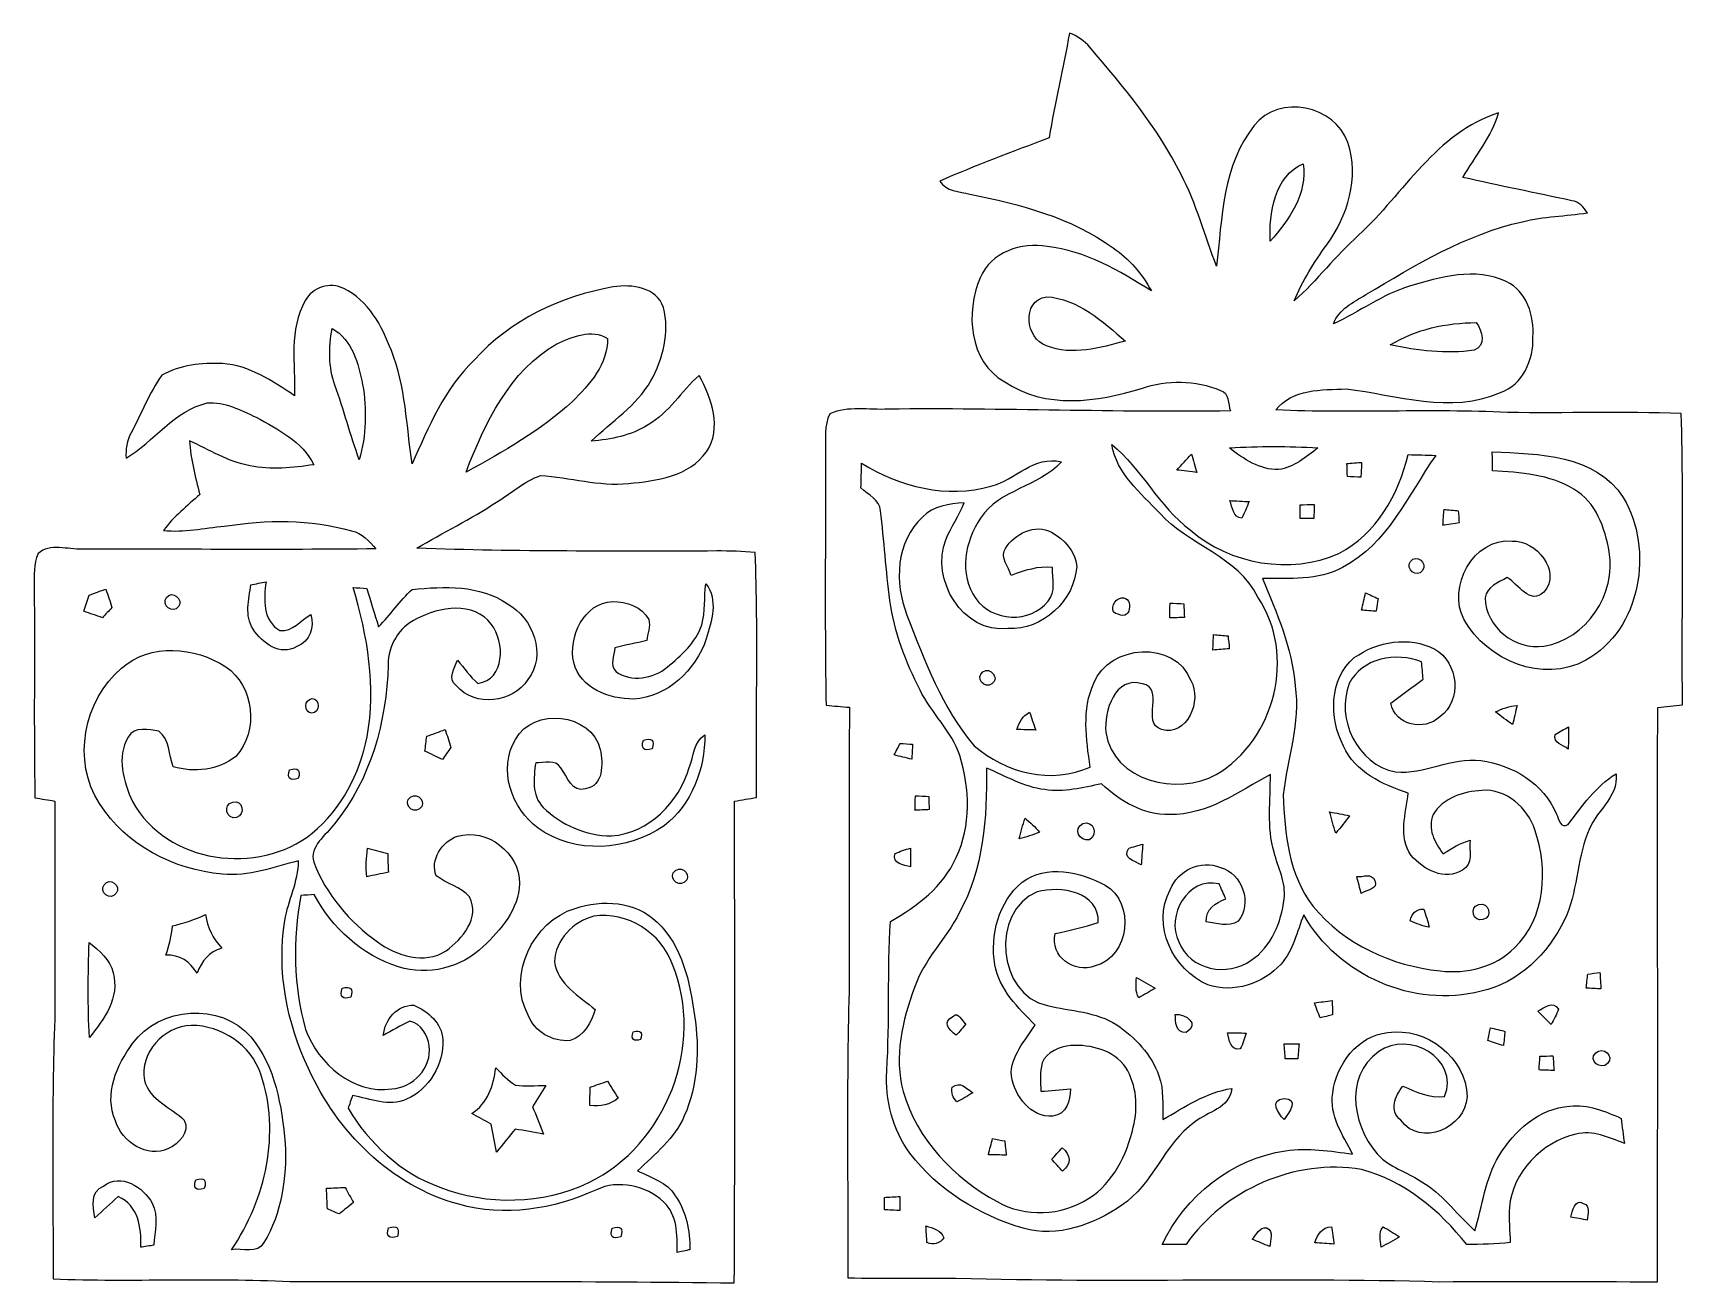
# Model space of a CAD drawing. Header units: centimetres. Extents: x -5.6 to 5.6, y -4 to 4.5.
import ezdxf

# ---------------------------------------------------------------- set-up
doc = ezdxf.new("R2010")
doc.units = ezdxf.units.CM
doc.header["$MEASUREMENT"] = 0
doc.layers.add('Camada 1', color=7, linetype='Continuous')

msp = doc.modelspace()

# ---------------------------------------------------------------- linework, layer by layer
at = {"layer": 'Camada 1', "color": 156}
for points, knots in [([(1.40511, 4.46122), (1.45767, 4.43971), (1.50671, 4.40972), (1.54164, 4.36421), (1.54164, 4.36421), (1.77305, 4.09575), (2.00342, 3.82057), (2.16181, 3.50131), (2.16181, 3.50131), (2.26447, 3.30376), (2.32233, 3.08715), (2.40171, 2.88008), (2.40171, 2.88008), (2.43945, 3.20462), (2.44228, 3.56763), (2.65747, 3.83433), (2.65747, 3.83433), (2.82397, 4.04917), (3.20745, 3.9705), (3.2914, 3.71792), (3.2914, 3.71792), (3.3729, 3.48192), (3.28999, 3.2205), (3.14854, 3.02472), (3.14854, 3.02472), (3.0621, 2.90617), (2.9845, 2.78095), (2.92734, 2.64548), (2.92734, 2.64548), (3.08504, 2.782), (3.20781, 2.9531), (3.36515, 3.09033), (3.36515, 3.09033), (3.67135, 3.37467), (3.89361, 3.786), (4.31341, 3.91936), (4.31341, 3.91936), (4.2679, 3.75673), (4.155, 3.62691), (4.07212, 3.48262), (4.07212, 3.48262), (4.31765, 3.42582), (4.56459, 3.37819), (4.81047, 3.32351), (4.81047, 3.32351), (4.86092, 3.32069), (4.8895, 3.27871), (4.91666, 3.24167), (4.91666, 3.24167), (4.76956, 3.22085), (4.62033, 3.21697), (4.47569, 3.18206), (4.47569, 3.18206), (4.0901, 3.09527), (3.74896, 2.88712), (3.41312, 2.68781), (3.41312, 2.68781), (3.32987, 2.63525), (3.23108, 2.58974), (3.1951, 2.49025), (3.1951, 2.49025), (3.36937, 2.56892), (3.52424, 2.68817), (3.70945, 2.7446), (3.70945, 2.7446), (3.91865, 2.80775), (4.15607, 2.87479), (4.36597, 2.77636), (4.36597, 2.77636), (4.50568, 2.71073), (4.55753, 2.54316), (4.54695, 2.39854), (4.54695, 2.39854), (4.55224, 2.24542), (4.47957, 2.07644), (4.32611, 2.02318), (4.32611, 2.02318), (3.98885, 1.87501), (3.62444, 2.00942), (3.28012, 2.04786), (3.28012, 2.04786), (3.11784, 2.04364), (2.91324, 2.04786), (2.80458, 1.90605), (2.80458, 1.90605), (3.32739, 1.8817), (3.85234, 1.91487), (4.37549, 1.88841), (4.37549, 1.88841), (4.76778, 1.88277), (5.16042, 1.89547), (5.55271, 1.881), (5.55271, 1.881), (5.57106, 1.22307), (5.55449, 0.56444), (5.56119, -0.09384), (5.56119, -0.09384), (5.50474, -0.10018), (5.44865, -0.10617), (5.39291, -0.11182), (5.39291, -0.11182), (5.3908, -1.4097), (5.39537, -2.70722), (5.39043, -4.00507), (5.39043, -4.00507), (4.89866, -4.00402), (4.40655, -4.00402), (3.91478, -4.00473), (3.91478, -4.00473), (2.82187, -3.97298), (1.72755, -4.01319), (0.635, -3.98039), (0.635, -3.98039), (0.39051, -3.98039), (0.14639, -3.98251), (-0.09806, -3.97862), (-0.09806, -3.97862), (-0.09701, -3.31116), (-0.10795, -2.643), (-0.08819, -1.9759), (-0.08819, -1.9759), (-0.08854, -1.35395), (-0.0889, -0.73201), (-0.08784, -0.11007), (-0.08784, -0.11007), (-0.1404, -0.10583), (-0.19297, -0.10125), (-0.24553, -0.09701), (-0.24553, -0.09701), (-0.25646, 0.47625), (-0.24765, 1.04985), (-0.25047, 1.62348), (-0.25047, 1.62348), (-0.24694, 1.70885), (-0.25964, 1.80021), (-0.22083, 1.87924), (-0.22083, 1.87924), (-0.09666, 1.93533), (0.0448, 1.90287), (0.17638, 1.91099), (0.17638, 1.91099), (0.95003, 1.91981), (1.72261, 1.88736), (2.4959, 1.899), (2.4959, 1.899), (2.47755, 1.94451), (2.4899, 2.02318), (2.42922, 2.03763), (2.42922, 2.03763), (2.25918, 2.10819), (2.06657, 2.11208), (1.89301, 2.05176), (1.89301, 2.05176), (1.59349, 1.95862), (1.24001, 1.90923), (0.96519, 2.0962), (0.96519, 2.0962), (0.72178, 2.23343), (0.69885, 2.56786), (0.7994, 2.80212), (0.7994, 2.80212), (0.87066, 2.97568), (1.0795, 3.04517), (1.25341, 3.01449), (1.25341, 3.01449), (1.51377, 2.9845), (1.74308, 2.84973), (1.96003, 2.71215), (1.96003, 2.71215), (1.89547, 2.8268), (1.81115, 2.93193), (1.70003, 3.00389), (1.70003, 3.00389), (1.41676, 3.21203), (1.06927, 3.30022), (0.72989, 3.36797), (0.72989, 3.36797), (0.65829, 3.38737), (0.56797, 3.38596), (0.52528, 3.45756), (0.52528, 3.45756), (0.76834, 3.56305), (1.01811, 3.65512), (1.26576, 3.75072), (1.26576, 3.75072), (1.30739, 3.9885), (1.36102, 4.22416), (1.40511, 4.46122)], [0, 0, 0, 0, 0.02083333, 0.02083333, 0.02083333, 0.02083333, 0.04166667, 0.04166667, 0.04166667, 0.04166667, 0.0625, 0.0625, 0.0625, 0.0625, 0.08333333, 0.08333333, 0.08333333, 0.08333333, 0.10416667, 0.10416667, 0.10416667, 0.10416667, 0.125, 0.125, 0.125, 0.125, 0.14583333, 0.14583333, 0.14583333, 0.14583333, 0.16666667, 0.16666667, 0.16666667, 0.16666667, 0.1875, 0.1875, 0.1875, 0.1875, 0.20833333, 0.20833333, 0.20833333, 0.20833333, 0.22916667, 0.22916667, 0.22916667, 0.22916667, 0.25, 0.25, 0.25, 0.25, 0.27083333, 0.27083333, 0.27083333, 0.27083333, 0.29166667, 0.29166667, 0.29166667, 0.29166667, 0.3125, 0.3125, 0.3125, 0.3125, 0.33333333, 0.33333333, 0.33333333, 0.33333333, 0.35416667, 0.35416667, 0.35416667, 0.35416667, 0.375, 0.375, 0.375, 0.375, 0.39583333, 0.39583333, 0.39583333, 0.39583333, 0.41666667, 0.41666667, 0.41666667, 0.41666667, 0.4375, 0.4375, 0.4375, 0.4375, 0.45833333, 0.45833333, 0.45833333, 0.45833333, 0.47916667, 0.47916667, 0.47916667, 0.47916667, 0.5, 0.5, 0.5, 0.5, 0.52083333, 0.52083333, 0.52083333, 0.52083333, 0.54166667, 0.54166667, 0.54166667, 0.54166667, 0.5625, 0.5625, 0.5625, 0.5625, 0.58333333, 0.58333333, 0.58333333, 0.58333333, 0.60416667, 0.60416667, 0.60416667, 0.60416667, 0.625, 0.625, 0.625, 0.625, 0.64583333, 0.64583333, 0.64583333, 0.64583333, 0.66666667, 0.66666667, 0.66666667, 0.66666667, 0.6875, 0.6875, 0.6875, 0.6875, 0.70833333, 0.70833333, 0.70833333, 0.70833333, 0.72916667, 0.72916667, 0.72916667, 0.72916667, 0.75, 0.75, 0.75, 0.75, 0.77083333, 0.77083333, 0.77083333, 0.77083333, 0.79166667, 0.79166667, 0.79166667, 0.79166667, 0.8125, 0.8125, 0.8125, 0.8125, 0.83333333, 0.83333333, 0.83333333, 0.83333333, 0.85416667, 0.85416667, 0.85416667, 0.85416667, 0.875, 0.875, 0.875, 0.875, 0.89583333, 0.89583333, 0.89583333, 0.89583333, 0.91666667, 0.91666667, 0.91666667, 0.91666667, 0.9375, 0.9375, 0.9375, 0.9375, 0.95833333, 0.95833333, 0.95833333, 0.95833333, 1, 1, 1, 1]), ([(2.76577, 3.04906), (2.76577, 3.04906), (2.76577, 3.04906), (2.76577, 3.04906), (2.76577, 3.04906), (2.89172, 3.19193), (3.02048, 3.37502), (2.98979, 3.5754), (2.98979, 3.5754), (2.79576, 3.4932), (2.75519, 3.23778), (2.76577, 3.04906)], [0, 0, 0, 0, 0.25, 0.25, 0.25, 0.25, 0.5, 0.5, 0.5, 0.5, 1, 1, 1, 1]), ([(-3.77754, 2.64724), (-3.72779, 2.73897), (-3.60927, 2.77424), (-3.51579, 2.72944), (-3.51579, 2.72944), (-3.34822, 2.64971), (-3.25754, 2.47332), (-3.19298, 2.30786), (-3.19298, 2.30786), (-3.09562, 2.06304), (-3.09104, 1.79704), (-3.05257, 1.53987), (-3.05257, 1.53987), (-2.94252, 1.79034), (-2.83209, 2.04998), (-2.63172, 2.24367), (-2.63172, 2.24367), (-2.38831, 2.51424), (-2.04364, 2.67899), (-1.68839, 2.73967), (-1.68839, 2.73967), (-1.56386, 2.76014), (-1.39559, 2.7379), (-1.34866, 2.60032), (-1.34866, 2.60032), (-1.30457, 2.43346), (-1.35008, 2.25071), (-1.43403, 2.1029), (-1.43403, 2.1029), (-1.53175, 1.93357), (-1.69932, 1.82633), (-1.83832, 1.69474), (-1.83832, 1.69474), (-1.70427, 1.70497), (-1.56774, 1.73143), (-1.45238, 1.80445), (-1.45238, 1.80445), (-1.30951, 1.88524), (-1.22907, 2.03482), (-1.10596, 2.13854), (-1.10596, 2.13854), (-1.0227, 1.98508), (-0.94826, 1.78152), (-1.05728, 1.62136), (-1.05728, 1.62136), (-1.17439, 1.45415), (-1.39734, 1.42451), (-1.58574, 1.40723), (-1.58574, 1.40723), (-1.78717, 1.38677), (-1.98296, 1.44885), (-2.18227, 1.46085), (-2.18227, 1.46085), (-2.2927, 1.42205), (-2.38125, 1.33984), (-2.48143, 1.28093), (-2.48143, 1.28093), (-2.6536, 1.16382), (-2.84232, 1.07597), (-3.01978, 0.96767), (-3.01978, 0.96767), (-2.34244, 0.94438), (-1.66475, 0.94826), (-0.98707, 0.94933), (-0.98707, 0.94933), (-0.89992, 0.95003), (-0.8128, 0.94721), (-0.72636, 0.93839), (-0.72636, 0.93839), (-0.7045, 0.38559), (-0.72354, -0.16862), (-0.7172, -0.72214), (-0.7172, -0.72214), (-0.76729, -0.72989), (-0.81704, -0.738), (-0.86642, -0.74682), (-0.86642, -0.74682), (-0.86535, -1.83549), (-0.86184, -2.92452), (-0.86818, -4.01355), (-0.86818, -4.01355), (-1.87218, -3.99732), (-2.87689, -4.00755), (-3.8816, -4.00368), (-3.8816, -4.00368), (-4.41607, -3.97615), (-4.95194, -4.00719), (-5.48674, -3.98568), (-5.48674, -3.98568), (-5.48604, -3.39865), (-5.49768, -2.81094), (-5.47546, -2.22425), (-5.47546, -2.22425), (-5.47582, -1.73143), (-5.47652, -1.23859), (-5.47511, -0.74577), (-5.47511, -0.74577), (-5.52026, -0.73837), (-5.56506, -0.7313), (-5.61021, -0.7246), (-5.61021, -0.7246), (-5.61798, -0.24729), (-5.61092, 0.22965), (-5.61481, 0.7066), (-5.61481, 0.7066), (-5.61162, 0.78176), (-5.62292, 0.86184), (-5.5887, 0.93132), (-5.5887, 0.93132), (-5.50862, 1.00717), (-5.38692, 0.95532), (-5.28884, 0.96273), (-5.28884, 0.96273), (-4.62526, 0.96131), (-3.96098, 0.95744), (-3.29776, 0.96343), (-3.29776, 0.96343), (-3.34362, 1.01494), (-3.39231, 1.06997), (-3.46251, 1.08584), (-3.46251, 1.08584), (-3.74332, 1.16451), (-4.04001, 1.16382), (-4.32611, 1.1169), (-4.32611, 1.1169), (-4.46369, 1.10666), (-4.60021, 1.07314), (-4.7385, 1.08866), (-4.7385, 1.08866), (-4.66972, 1.18285), (-4.57763, 1.25518), (-4.49192, 1.33314), (-4.49192, 1.33314), (-4.52437, 1.45204), (-4.55329, 1.57302), (-4.56211, 1.6965), (-4.56211, 1.6965), (-4.42736, 1.63547), (-4.29965, 1.55256), (-4.15149, 1.52752), (-4.15149, 1.52752), (-4.00897, 1.49647), (-3.86186, 1.5127), (-3.71934, 1.53423), (-3.71934, 1.53423), (-3.79659, 1.69298), (-3.96239, 1.77341), (-4.1088, 1.85561), (-4.1088, 1.85561), (-4.21393, 1.90253), (-4.32399, 1.96497), (-4.44217, 1.95297), (-4.44217, 1.95297), (-4.66794, 1.90005), (-4.80094, 1.69121), (-4.99215, 1.57797), (-4.99215, 1.57797), (-4.99463, 1.63795), (-4.98897, 1.69827), (-4.95687, 1.75048), (-4.95687, 1.75048), (-4.88738, 1.88029), (-4.83588, 2.02106), (-4.74944, 2.14066), (-4.74944, 2.14066), (-4.62667, 2.21156), (-4.47852, 2.22637), (-4.33916, 2.22003), (-4.33916, 2.22003), (-4.15466, 2.20802), (-3.99837, 2.10078), (-3.84915, 2.00201), (-3.84915, 2.00201), (-3.84562, 2.21684), (-3.88832, 2.45109), (-3.77754, 2.64724)], [0, 0, 0, 0, 0.02222222, 0.02222222, 0.02222222, 0.02222222, 0.04444444, 0.04444444, 0.04444444, 0.04444444, 0.06666667, 0.06666667, 0.06666667, 0.06666667, 0.08888889, 0.08888889, 0.08888889, 0.08888889, 0.11111111, 0.11111111, 0.11111111, 0.11111111, 0.13333333, 0.13333333, 0.13333333, 0.13333333, 0.15555556, 0.15555556, 0.15555556, 0.15555556, 0.17777778, 0.17777778, 0.17777778, 0.17777778, 0.2, 0.2, 0.2, 0.2, 0.22222222, 0.22222222, 0.22222222, 0.22222222, 0.24444444, 0.24444444, 0.24444444, 0.24444444, 0.26666667, 0.26666667, 0.26666667, 0.26666667, 0.28888889, 0.28888889, 0.28888889, 0.28888889, 0.31111111, 0.31111111, 0.31111111, 0.31111111, 0.33333333, 0.33333333, 0.33333333, 0.33333333, 0.35555556, 0.35555556, 0.35555556, 0.35555556, 0.37777778, 0.37777778, 0.37777778, 0.37777778, 0.4, 0.4, 0.4, 0.4, 0.42222222, 0.42222222, 0.42222222, 0.42222222, 0.44444444, 0.44444444, 0.44444444, 0.44444444, 0.46666667, 0.46666667, 0.46666667, 0.46666667, 0.48888889, 0.48888889, 0.48888889, 0.48888889, 0.51111111, 0.51111111, 0.51111111, 0.51111111, 0.53333333, 0.53333333, 0.53333333, 0.53333333, 0.55555556, 0.55555556, 0.55555556, 0.55555556, 0.57777778, 0.57777778, 0.57777778, 0.57777778, 0.6, 0.6, 0.6, 0.6, 0.62222222, 0.62222222, 0.62222222, 0.62222222, 0.64444444, 0.64444444, 0.64444444, 0.64444444, 0.66666667, 0.66666667, 0.66666667, 0.66666667, 0.68888889, 0.68888889, 0.68888889, 0.68888889, 0.71111111, 0.71111111, 0.71111111, 0.71111111, 0.73333333, 0.73333333, 0.73333333, 0.73333333, 0.75555556, 0.75555556, 0.75555556, 0.75555556, 0.77777778, 0.77777778, 0.77777778, 0.77777778, 0.8, 0.8, 0.8, 0.8, 0.82222222, 0.82222222, 0.82222222, 0.82222222, 0.84444444, 0.84444444, 0.84444444, 0.84444444, 0.86666667, 0.86666667, 0.86666667, 0.86666667, 0.88888889, 0.88888889, 0.88888889, 0.88888889, 0.91111111, 0.91111111, 0.91111111, 0.91111111, 0.93333333, 0.93333333, 0.93333333, 0.93333333, 0.95555556, 0.95555556, 0.95555556, 0.95555556, 1, 1, 1, 1]), ([(1.24848, 2.67299), (1.24848, 2.67299), (1.24848, 2.67299), (1.24848, 2.67299), (1.24848, 2.67299), (1.07597, 2.64337), (1.10525, 2.38831), (1.24989, 2.33961), (1.24989, 2.33961), (1.42239, 2.27117), (1.61325, 2.32728), (1.78469, 2.37277), (1.78469, 2.37277), (1.62806, 2.50296), (1.46297, 2.66171), (1.24848, 2.67299)], [0, 0, 0, 0, 0.2, 0.2, 0.2, 0.2, 0.4, 0.4, 0.4, 0.4, 0.6, 0.6, 0.6, 0.6, 1, 1, 1, 1]), ([(3.57857, 2.34667), (3.57857, 2.34667), (3.57857, 2.34667), (3.57857, 2.34667), (3.57857, 2.34667), (3.76485, 2.30645), (3.95851, 2.28318), (4.1483, 2.31034), (4.1483, 2.31034), (4.23087, 2.34138), (4.20475, 2.44157), (4.16277, 2.49802), (4.16277, 2.49802), (3.95922, 2.49695), (3.75391, 2.45285), (3.57857, 2.34667)], [0, 0, 0, 0, 0.2, 0.2, 0.2, 0.2, 0.4, 0.4, 0.4, 0.4, 0.6, 0.6, 0.6, 0.6, 1, 1, 1, 1]), ([(-3.5955, 2.45674), (-3.5955, 2.45674), (-3.5955, 2.45674), (-3.5955, 2.45674), (-3.5955, 2.45674), (-3.61667, 2.32938), (-3.62091, 2.19638), (-3.57575, 2.07327), (-3.57575, 2.07327), (-3.51542, 1.90605), (-3.47239, 1.73355), (-3.41066, 1.56703), (-3.41066, 1.56703), (-3.36337, 1.73284), (-3.35879, 1.90887), (-3.38807, 2.07856), (-3.38807, 2.07856), (-3.4177, 2.21933), (-3.45687, 2.38337), (-3.5955, 2.45674)], [0, 0, 0, 0, 0.16666667, 0.16666667, 0.16666667, 0.16666667, 0.33333333, 0.33333333, 0.33333333, 0.33333333, 0.5, 0.5, 0.5, 0.5, 0.66666667, 0.66666667, 0.66666667, 0.66666667, 1, 1, 1, 1]), ([(-2.07044, 2.35408), (-2.07044, 2.35408), (-2.07044, 2.35408), (-2.07044, 2.35408), (-2.07044, 2.35408), (-2.39289, 2.1717), (-2.55834, 1.81539), (-2.6871, 1.48449), (-2.6871, 1.48449), (-2.43346, 1.62243), (-2.17874, 1.76776), (-1.96427, 1.9632), (-1.96427, 1.9632), (-1.84962, 2.07785), (-1.72366, 2.21755), (-1.72826, 2.39041), (-1.72826, 2.39041), (-1.83373, 2.45921), (-1.96778, 2.40064), (-2.07044, 2.35408)], [0, 0, 0, 0, 0.16666667, 0.16666667, 0.16666667, 0.16666667, 0.33333333, 0.33333333, 0.33333333, 0.33333333, 0.5, 0.5, 0.5, 0.5, 0.66666667, 0.66666667, 0.66666667, 0.66666667, 1, 1, 1, 1]), ([(1.69121, 1.67075), (1.69121, 1.67075), (1.69121, 1.67075), (1.69121, 1.67075), (1.69121, 1.67075), (1.72473, 1.47425), (1.88736, 1.34196), (2.01719, 1.20543), (2.01719, 1.20543), (2.21473, 0.98495), (2.54494, 0.91546), (2.68216, 0.63534), (2.68216, 0.63534), (2.94498, 0.24659), (2.79893, -0.33126), (2.39994, -0.5662), (2.39994, -0.5662), (2.13995, -0.71225), (1.69827, -0.6117), (1.65135, -0.27975), (1.65135, -0.27975), (1.63724, -0.13899), (1.71414, 0.10688), (1.89934, 0.04867), (1.89934, 0.04867), (2.05563, 0.02046), (1.8877, -0.21378), (2.02776, -0.26175), (2.02776, -0.26175), (2.20169, -0.3108), (2.30645, -0.06349), (2.22708, 0.0702), (2.22708, 0.0702), (2.12231, 0.34995), (1.67393, 0.31715), (1.56951, 0.05432), (1.56951, 0.05432), (1.48802, -0.12664), (1.51694, -0.32631), (1.54552, -0.5154), (1.54552, -0.5154), (1.28447, -0.63429), (0.96731, -0.55527), (0.75812, -0.37076), (0.75812, -0.37076), (0.53939, -0.1157), (0.42298, 0.20637), (0.30232, 0.51505), (0.30232, 0.51505), (0.21624, 0.73201), (0.22647, 1.01389), (0.40886, 1.17968), (0.40886, 1.17968), (0.48224, 1.25518), (0.5909, 1.26753), (0.69037, 1.27635), (0.69037, 1.27635), (0.6551, 1.18991), (0.60218, 1.11195), (0.5662, 1.02588), (0.5662, 1.02588), (0.46036, 0.75706), (0.6805, 0.3877), (0.98743, 0.42403), (0.98743, 0.42403), (1.22202, 0.41168), (1.44039, 0.61277), (1.45345, 0.84525), (1.45345, 0.84525), (1.44497, 0.9458), (1.36913, 1.02941), (1.28376, 1.07597), (1.28376, 1.07597), (1.17228, 1.13665), (1.03152, 1.0668), (0.96979, 0.9666), (0.96979, 0.9666), (0.93415, 0.90416), (0.98989, 0.84208), (1.00965, 0.78422), (1.00965, 0.78422), (1.0996, 0.81667), (1.19167, 0.84878), (1.28905, 0.83714), (1.28905, 0.83714), (1.28729, 0.762), (1.3155, 0.67203), (1.25906, 0.60995), (1.25906, 0.60995), (1.14194, 0.45437), (0.877, 0.46989), (0.7687, 0.62759), (0.7687, 0.62759), (0.65263, 0.78846), (0.69532, 1.01776), (0.80151, 1.17298), (0.80151, 1.17298), (0.93098, 1.36877), (1.19627, 1.38219), (1.34937, 1.55363), (1.34937, 1.55363), (1.16487, 1.60019), (1.03786, 1.43087), (0.87207, 1.38818), (0.87207, 1.38818), (0.57572, 1.30352), (0.25188, 1.3843), (-0.00458, 1.54481), (-0.00458, 1.54481), (-0.00635, 1.48872), (-0.00776, 1.43298), (-0.00916, 1.37688), (-0.00916, 1.37688), (0.0381, 1.32927), (0.11994, 1.29857), (0.12381, 1.22237), (0.12381, 1.22237), (0.14746, 1.01988), (0.1605, 0.81633), (0.18732, 0.61382), (0.18732, 0.61382), (0.21449, 0.40004), (0.29527, 0.19719), (0.39122, 0.00565), (0.39122, 0.00565), (0.46918, -0.14958), (0.60501, -0.27094), (0.66075, -0.4378), (0.66075, -0.4378), (0.72918, -0.66145), (0.73942, -0.91405), (0.63534, -1.12888), (0.63534, -1.12888), (0.54997, -1.32679), (0.37182, -1.45908), (0.19015, -1.56279), (0.19015, -1.56279), (0.16862, -1.90005), (0.18803, -2.23838), (0.1651, -2.57598), (0.1651, -2.57598), (0.15346, -2.77354), (0.20496, -2.9739), (0.32315, -3.13443), (0.32315, -3.13443), (0.51293, -3.38313), (0.79269, -3.55528), (1.09114, -3.64243), (1.09114, -3.64243), (1.32326, -3.7084), (1.56739, -3.61772), (1.75894, -3.48684), (1.75894, -3.48684), (1.97272, -3.34398), (2.04399, -3.07128), (2.25283, -2.92347), (2.25283, -2.92347), (2.3428, -2.84973), (2.4899, -2.83245), (2.50472, -2.69416), (2.50472, -2.69416), (2.3315, -2.72133), (2.18617, -2.8201), (2.03799, -2.90617), (2.03799, -2.90617), (2.0327, -2.80704), (2.04716, -2.70369), (2.01083, -2.60843), (2.01083, -2.60843), (1.95932, -2.46486), (1.85032, -2.34772), (1.72544, -2.26377), (1.72544, -2.26377), (1.58433, -2.17346), (1.41286, -2.16958), (1.25448, -2.13289), (1.25448, -2.13289), (0.9151, -2.06021), (0.86642, -1.49436), (1.18533, -1.36243), (1.18533, -1.36243), (1.34443, -1.31833), (1.60725, -1.36031), (1.60019, -1.57056), (1.60019, -1.57056), (1.50388, -1.59985), (1.40582, -1.62277), (1.30774, -1.64499), (1.30774, -1.64499), (1.27034, -1.79916), (1.43898, -1.91981), (1.57833, -1.86336), (1.57833, -1.86336), (1.81186, -1.8034), (1.85313, -1.43333), (1.64677, -1.31655), (1.64677, -1.31655), (1.47742, -1.22802), (1.24953, -1.17016), (1.08374, -1.2968), (1.08374, -1.2968), (0.92321, -1.42804), (0.86535, -1.65629), (0.89853, -1.85561), (0.89853, -1.85561), (0.9292, -2.02423), (1.05587, -2.14806), (1.17157, -2.26447), (1.17157, -2.26447), (1.10489, -2.37137), (1.00259, -2.47473), (1.01035, -2.60984), (1.01035, -2.60984), (1.03187, -2.74425), (1.14335, -2.89489), (1.29258, -2.88149), (1.29258, -2.88149), (1.38499, -2.86985), (1.4104, -2.77707), (1.41181, -2.69769), (1.41181, -2.69769), (1.34443, -2.70121), (1.2774, -2.70898), (1.21002, -2.71392), (1.21002, -2.71392), (1.21038, -2.64971), (1.20156, -2.58409), (1.2199, -2.52201), (1.2199, -2.52201), (1.2506, -2.44369), (1.33702, -2.41194), (1.41464, -2.40454), (1.41464, -2.40454), (1.55081, -2.39465), (1.70356, -2.43592), (1.78611, -2.55235), (1.78611, -2.55235), (1.8616, -2.67124), (1.87006, -2.82222), (1.83727, -2.95697), (1.83727, -2.95697), (1.79458, -3.1443), (1.7018, -3.3348), (1.53423, -3.44063), (1.53423, -3.44063), (1.35113, -3.55988), (1.10455, -3.56904), (0.91369, -3.4618), (0.91369, -3.4618), (0.62123, -3.30234), (0.36971, -3.04129), (0.27693, -2.71497), (0.27693, -2.71497), (0.21342, -2.48038), (0.27199, -2.23307), (0.35382, -2.01048), (0.35382, -2.01048), (0.41733, -1.82068), (0.56761, -1.68063), (0.65722, -1.50495), (0.65722, -1.50495), (0.82232, -1.2065), (0.84561, -0.85724), (0.84242, -0.52317), (0.84242, -0.52317), (0.97225, -0.57538), (1.09502, -0.65158), (1.23647, -0.66815), (1.23647, -0.66815), (1.3663, -0.68896), (1.49577, -0.6558), (1.62243, -0.62934), (1.62243, -0.62934), (1.74837, -0.74577), (1.905, -0.8442), (2.08314, -0.83714), (2.08314, -0.83714), (2.33997, -0.84242), (2.55128, -0.68226), (2.76647, -0.56656), (2.76647, -0.56656), (2.76895, -0.74188), (2.74072, -0.9218), (2.79188, -1.0929), (2.79188, -1.0929), (2.81798, -1.19732), (2.87479, -1.29892), (2.85962, -1.40935), (2.85962, -1.40935), (2.84127, -1.5681), (2.77424, -1.73389), (2.63701, -1.82527), (2.63701, -1.82527), (2.47967, -1.94062), (2.21755, -1.89335), (2.14629, -1.7011), (2.14629, -1.7011), (2.05668, -1.52259), (2.20556, -1.26012), (2.41864, -1.30703), (2.41864, -1.30703), (2.43382, -1.34055), (2.44863, -1.37442), (2.46379, -1.40828), (2.46379, -1.40828), (2.39289, -1.43827), (2.32621, -1.47813), (2.3315, -1.56491), (2.3315, -1.56491), (2.40276, -1.57409), (2.4825, -1.60408), (2.54847, -1.56033), (2.54847, -1.56033), (2.64688, -1.44039), (2.57703, -1.23577), (2.4278, -1.19732), (2.4278, -1.19732), (2.2941, -1.13841), (2.13959, -1.21673), (2.08738, -1.34796), (2.08738, -1.34796), (1.95896, -1.58608), (2.10502, -1.89123), (2.34244, -1.99214), (2.34244, -1.99214), (2.516, -2.05176), (2.7178, -1.98472), (2.8388, -1.85103), (2.8388, -1.85103), (2.9224, -1.75753), (2.94674, -1.63125), (2.99261, -1.51835), (2.99261, -1.51835), (3.22545, -1.92792), (3.73698, -2.15335), (4.19488, -2.03553), (4.19488, -2.03553), (4.44887, -1.97979), (4.6503, -1.78082), (4.76037, -1.55151), (4.76037, -1.55151), (4.84964, -1.36701), (4.84258, -1.155), (4.91737, -0.9659), (4.91737, -0.9659), (4.96181, -0.81845), (5.12938, -0.72813), (5.11033, -0.56161), (5.11033, -0.56161), (4.9724, -0.64557), (4.88138, -0.77893), (4.78649, -0.90487), (4.78649, -0.90487), (4.73216, -0.93802), (4.7251, -0.86995), (4.7057, -0.83538), (4.7057, -0.83538), (4.62492, -0.62723), (4.40655, -0.50058), (4.19347, -0.47096), (4.19347, -0.47096), (3.99486, -0.44591), (3.81175, -0.56727), (3.61421, -0.54785), (3.61421, -0.54785), (3.35633, -0.49954), (3.20745, -0.18625), (3.30129, 0.05115), (3.30129, 0.05115), (3.38949, 0.22577), (3.62055, 0.26563), (3.7913, 0.19826), (3.7913, 0.19826), (3.79518, 0.15875), (3.79906, 0.11923), (3.80293, 0.07937), (3.80293, 0.07937), (3.72957, 0.0254), (3.65478, -0.0268), (3.58315, -0.0829), (3.58315, -0.0829), (3.61173, -0.23176), (3.81175, -0.27586), (3.91583, -0.17426), (3.91583, -0.17426), (4.07, -0.06419), (4.04106, 0.19261), (3.88126, 0.28397), (3.88126, 0.28397), (3.71016, 0.37324), (3.48896, 0.33725), (3.33587, 0.22647), (3.33587, 0.22647), (3.16406, 0.08113), (3.16335, -0.1852), (3.26354, -0.37287), (3.26354, -0.37287), (3.3401, -0.55138), (3.52882, -0.63534), (3.70204, -0.69215), (3.70204, -0.69215), (3.68511, -0.83078), (3.63255, -0.98882), (3.72145, -1.11441), (3.72145, -1.11441), (3.80118, -1.21108), (3.95076, -1.28939), (4.06964, -1.21462), (4.06964, -1.21462), (4.14479, -1.17581), (4.11232, -1.07879), (4.1215, -1.01141), (4.1215, -1.01141), (4.05448, -1.03011), (3.99555, -1.0661), (3.93805, -1.10384), (3.93805, -1.10384), (3.88126, -1.02834), (3.82905, -0.9331), (3.87103, -0.83784), (3.87103, -0.83784), (3.93522, -0.72354), (4.07811, -0.68226), (4.20088, -0.6738), (4.20088, -0.6738), (4.36774, -0.66145), (4.50956, -0.79128), (4.56035, -0.94226), (4.56035, -0.94226), (4.65172, -1.2058), (4.63267, -1.53846), (4.4217, -1.7413), (4.4217, -1.7413), (4.29083, -1.87218), (4.09751, -1.92017), (3.91688, -1.89723), (3.91688, -1.89723), (3.59021, -1.86407), (3.26707, -1.71662), (3.05611, -1.46015), (3.05611, -1.46015), (2.89102, -1.2467), (2.86419, -0.96519), (2.85362, -0.70484), (2.85362, -0.70484), (2.87937, -0.45826), (2.97285, -0.21554), (2.93404, 0.03562), (2.93404, 0.03562), (2.9157, 0.29245), (2.80882, 0.52882), (2.71251, 0.76376), (2.71251, 0.76376), (2.89524, 0.76482), (3.08856, 0.74612), (3.25542, 0.8375), (3.25542, 0.8375), (3.56059, 0.99518), (3.70028, 1.32856), (3.88761, 1.59737), (3.88761, 1.59737), (3.82517, 1.59948), (3.76237, 1.60126), (3.70028, 1.60267), (3.70028, 1.60267), (3.63643, 1.33173), (3.48509, 1.06398), (3.23108, 0.93239), (3.23108, 0.93239), (2.90089, 0.78634), (2.49485, 0.85831), (2.22284, 1.0922), (2.22284, 1.0922), (2.01048, 1.2513), (1.89547, 1.50566), (1.69121, 1.67075)], [0, 0, 0, 0, 0.00833333, 0.00833333, 0.00833333, 0.00833333, 0.01666667, 0.01666667, 0.01666667, 0.01666667, 0.025, 0.025, 0.025, 0.025, 0.03333333, 0.03333333, 0.03333333, 0.03333333, 0.04166667, 0.04166667, 0.04166667, 0.04166667, 0.05, 0.05, 0.05, 0.05, 0.05833333, 0.05833333, 0.05833333, 0.05833333, 0.06666667, 0.06666667, 0.06666667, 0.06666667, 0.075, 0.075, 0.075, 0.075, 0.08333333, 0.08333333, 0.08333333, 0.08333333, 0.09166667, 0.09166667, 0.09166667, 0.09166667, 0.1, 0.1, 0.1, 0.1, 0.10833333, 0.10833333, 0.10833333, 0.10833333, 0.11666667, 0.11666667, 0.11666667, 0.11666667, 0.125, 0.125, 0.125, 0.125, 0.13333333, 0.13333333, 0.13333333, 0.13333333, 0.14166667, 0.14166667, 0.14166667, 0.14166667, 0.15, 0.15, 0.15, 0.15, 0.15833333, 0.15833333, 0.15833333, 0.15833333, 0.16666667, 0.16666667, 0.16666667, 0.16666667, 0.175, 0.175, 0.175, 0.175, 0.18333333, 0.18333333, 0.18333333, 0.18333333, 0.19166667, 0.19166667, 0.19166667, 0.19166667, 0.2, 0.2, 0.2, 0.2, 0.20833333, 0.20833333, 0.20833333, 0.20833333, 0.21666667, 0.21666667, 0.21666667, 0.21666667, 0.225, 0.225, 0.225, 0.225, 0.23333333, 0.23333333, 0.23333333, 0.23333333, 0.24166667, 0.24166667, 0.24166667, 0.24166667, 0.25, 0.25, 0.25, 0.25, 0.25833333, 0.25833333, 0.25833333, 0.25833333, 0.26666667, 0.26666667, 0.26666667, 0.26666667, 0.275, 0.275, 0.275, 0.275, 0.28333333, 0.28333333, 0.28333333, 0.28333333, 0.29166667, 0.29166667, 0.29166667, 0.29166667, 0.3, 0.3, 0.3, 0.3, 0.30833333, 0.30833333, 0.30833333, 0.30833333, 0.31666667, 0.31666667, 0.31666667, 0.31666667, 0.325, 0.325, 0.325, 0.325, 0.33333333, 0.33333333, 0.33333333, 0.33333333, 0.34166667, 0.34166667, 0.34166667, 0.34166667, 0.35, 0.35, 0.35, 0.35, 0.35833333, 0.35833333, 0.35833333, 0.35833333, 0.36666667, 0.36666667, 0.36666667, 0.36666667, 0.375, 0.375, 0.375, 0.375, 0.38333333, 0.38333333, 0.38333333, 0.38333333, 0.39166667, 0.39166667, 0.39166667, 0.39166667, 0.4, 0.4, 0.4, 0.4, 0.40833333, 0.40833333, 0.40833333, 0.40833333, 0.41666667, 0.41666667, 0.41666667, 0.41666667, 0.425, 0.425, 0.425, 0.425, 0.43333333, 0.43333333, 0.43333333, 0.43333333, 0.44166667, 0.44166667, 0.44166667, 0.44166667, 0.45, 0.45, 0.45, 0.45, 0.45833333, 0.45833333, 0.45833333, 0.45833333, 0.46666667, 0.46666667, 0.46666667, 0.46666667, 0.475, 0.475, 0.475, 0.475, 0.48333333, 0.48333333, 0.48333333, 0.48333333, 0.49166667, 0.49166667, 0.49166667, 0.49166667, 0.5, 0.5, 0.5, 0.5, 0.50833333, 0.50833333, 0.50833333, 0.50833333, 0.51666667, 0.51666667, 0.51666667, 0.51666667, 0.525, 0.525, 0.525, 0.525, 0.53333333, 0.53333333, 0.53333333, 0.53333333, 0.54166667, 0.54166667, 0.54166667, 0.54166667, 0.55, 0.55, 0.55, 0.55, 0.55833333, 0.55833333, 0.55833333, 0.55833333, 0.56666667, 0.56666667, 0.56666667, 0.56666667, 0.575, 0.575, 0.575, 0.575, 0.58333333, 0.58333333, 0.58333333, 0.58333333, 0.59166667, 0.59166667, 0.59166667, 0.59166667, 0.6, 0.6, 0.6, 0.6, 0.60833333, 0.60833333, 0.60833333, 0.60833333, 0.61666667, 0.61666667, 0.61666667, 0.61666667, 0.625, 0.625, 0.625, 0.625, 0.63333333, 0.63333333, 0.63333333, 0.63333333, 0.64166667, 0.64166667, 0.64166667, 0.64166667, 0.65, 0.65, 0.65, 0.65, 0.65833333, 0.65833333, 0.65833333, 0.65833333, 0.66666667, 0.66666667, 0.66666667, 0.66666667, 0.675, 0.675, 0.675, 0.675, 0.68333333, 0.68333333, 0.68333333, 0.68333333, 0.69166667, 0.69166667, 0.69166667, 0.69166667, 0.7, 0.7, 0.7, 0.7, 0.70833333, 0.70833333, 0.70833333, 0.70833333, 0.71666667, 0.71666667, 0.71666667, 0.71666667, 0.725, 0.725, 0.725, 0.725, 0.73333333, 0.73333333, 0.73333333, 0.73333333, 0.74166667, 0.74166667, 0.74166667, 0.74166667, 0.75, 0.75, 0.75, 0.75, 0.75833333, 0.75833333, 0.75833333, 0.75833333, 0.76666667, 0.76666667, 0.76666667, 0.76666667, 0.775, 0.775, 0.775, 0.775, 0.78333333, 0.78333333, 0.78333333, 0.78333333, 0.79166667, 0.79166667, 0.79166667, 0.79166667, 0.8, 0.8, 0.8, 0.8, 0.80833333, 0.80833333, 0.80833333, 0.80833333, 0.81666667, 0.81666667, 0.81666667, 0.81666667, 0.825, 0.825, 0.825, 0.825, 0.83333333, 0.83333333, 0.83333333, 0.83333333, 0.84166667, 0.84166667, 0.84166667, 0.84166667, 0.85, 0.85, 0.85, 0.85, 0.85833333, 0.85833333, 0.85833333, 0.85833333, 0.86666667, 0.86666667, 0.86666667, 0.86666667, 0.875, 0.875, 0.875, 0.875, 0.88333333, 0.88333333, 0.88333333, 0.88333333, 0.89166667, 0.89166667, 0.89166667, 0.89166667, 0.9, 0.9, 0.9, 0.9, 0.90833333, 0.90833333, 0.90833333, 0.90833333, 0.91666667, 0.91666667, 0.91666667, 0.91666667, 0.925, 0.925, 0.925, 0.925, 0.93333333, 0.93333333, 0.93333333, 0.93333333, 0.94166667, 0.94166667, 0.94166667, 0.94166667, 0.95, 0.95, 0.95, 0.95, 0.95833333, 0.95833333, 0.95833333, 0.95833333, 0.96666667, 0.96666667, 0.96666667, 0.96666667, 0.975, 0.975, 0.975, 0.975, 0.98333333, 0.98333333, 0.98333333, 0.98333333, 1, 1, 1, 1]), ([(2.13254, 1.49825), (2.13254, 1.49825), (2.13254, 1.49825), (2.13254, 1.49825), (2.13254, 1.49825), (2.16641, 1.49401), (2.23448, 1.4859), (2.26835, 1.48201), (2.26835, 1.48201), (2.25918, 1.5127), (2.24119, 1.57409), (2.23202, 1.60513), (2.23202, 1.60513), (2.19816, 1.56986), (2.165, 1.53423), (2.13254, 1.49825)], [0, 0, 0, 0, 0.2, 0.2, 0.2, 0.2, 0.4, 0.4, 0.4, 0.4, 0.6, 0.6, 0.6, 0.6, 1, 1, 1, 1]), ([(2.48954, 1.64818), (2.48954, 1.64818), (2.48954, 1.64818), (2.48954, 1.64818), (2.48954, 1.64818), (2.58514, 1.57268), (2.69521, 1.49895), (2.82222, 1.50106), (2.82222, 1.50106), (2.92593, 1.51623), (3.00884, 1.58644), (3.08892, 1.64818), (3.08892, 1.64818), (2.8896, 1.66051), (2.68922, 1.66051), (2.48954, 1.64818)], [0, 0, 0, 0, 0.2, 0.2, 0.2, 0.2, 0.4, 0.4, 0.4, 0.4, 0.6, 0.6, 0.6, 0.6, 1, 1, 1, 1]), ([(4.27143, 1.62243), (4.27143, 1.62243), (4.27143, 1.62243), (4.27143, 1.62243), (4.27143, 1.62243), (4.27177, 1.57938), (4.27248, 1.53599), (4.27284, 1.4926), (4.27284, 1.4926), (4.46122, 1.48271), (4.65949, 1.46861), (4.82494, 1.36842), (4.82494, 1.36842), (4.97416, 1.28128), (5.0359, 1.10489), (5.06411, 0.94368), (5.06411, 0.94368), (5.11527, 0.66145), (4.90819, 0.34854), (4.62138, 0.3048), (4.62138, 0.3048), (4.4277, 0.27164), (4.22556, 0.43602), (4.22275, 0.63217), (4.22275, 0.63217), (4.23438, 0.70908), (4.31375, 0.73554), (4.37198, 0.76941), (4.37198, 0.76941), (4.44712, 0.72602), (4.52931, 0.58103), (4.62068, 0.66993), (4.62068, 0.66993), (4.74486, 0.81173), (4.56742, 1.0227), (4.40548, 1.01706), (4.40548, 1.01706), (4.1409, 1.03964), (3.96239, 0.70238), (4.08023, 0.4819), (4.08023, 0.4819), (4.23827, 0.20708), (4.61362, 0.04903), (4.90607, 0.20849), (4.90607, 0.20849), (5.27967, 0.41627), (5.36892, 0.95919), (5.15972, 1.31268), (5.15972, 1.31268), (4.96992, 1.60408), (4.58187, 1.60796), (4.27143, 1.62243)], [0, 0, 0, 0, 0.07142857, 0.07142857, 0.07142857, 0.07142857, 0.14285714, 0.14285714, 0.14285714, 0.14285714, 0.21428571, 0.21428571, 0.21428571, 0.21428571, 0.28571429, 0.28571429, 0.28571429, 0.28571429, 0.35714286, 0.35714286, 0.35714286, 0.35714286, 0.42857143, 0.42857143, 0.42857143, 0.42857143, 0.5, 0.5, 0.5, 0.5, 0.57142857, 0.57142857, 0.57142857, 0.57142857, 0.64285714, 0.64285714, 0.64285714, 0.64285714, 0.71428571, 0.71428571, 0.71428571, 0.71428571, 0.78571429, 0.78571429, 0.78571429, 0.78571429, 0.85714286, 0.85714286, 0.85714286, 0.85714286, 1, 1, 1, 1]), ([(3.28577, 1.54164), (3.28577, 1.54164), (3.28577, 1.54164), (3.28577, 1.54164), (3.28577, 1.54164), (3.28682, 1.51977), (3.28824, 1.47601), (3.2893, 1.45379), (3.2893, 1.45379), (3.31187, 1.45274), (3.35738, 1.45062), (3.37996, 1.44921), (3.37996, 1.44921), (3.38137, 1.4746), (3.3842, 1.52541), (3.38561, 1.55046), (3.38561, 1.55046), (3.36091, 1.54834), (3.31082, 1.5441), (3.28577, 1.54164)], [0, 0, 0, 0, 0.16666667, 0.16666667, 0.16666667, 0.16666667, 0.33333333, 0.33333333, 0.33333333, 0.33333333, 0.5, 0.5, 0.5, 0.5, 0.66666667, 0.66666667, 0.66666667, 0.66666667, 1, 1, 1, 1]), ([(2.49166, 1.29117), (2.49166, 1.29117), (2.49166, 1.29117), (2.49166, 1.29117), (2.49166, 1.29117), (2.51071, 1.246), (2.51037, 1.17651), (2.57352, 1.17298), (2.57352, 1.17298), (2.59221, 1.20896), (2.60702, 1.24707), (2.6229, 1.28447), (2.6229, 1.28447), (2.59009, 1.28622), (2.52448, 1.28939), (2.49166, 1.29117)], [0, 0, 0, 0, 0.2, 0.2, 0.2, 0.2, 0.4, 0.4, 0.4, 0.4, 0.6, 0.6, 0.6, 0.6, 1, 1, 1, 1]), ([(2.96827, 1.26293), (2.96827, 1.26293), (2.96827, 1.26293), (2.96827, 1.26293), (2.96827, 1.26293), (2.96862, 1.23966), (2.96932, 1.19345), (2.96969, 1.17052), (2.96969, 1.17052), (2.99295, 1.17016), (3.03883, 1.16945), (3.06175, 1.1691), (3.06175, 1.1691), (3.06246, 1.19308), (3.06351, 1.24037), (3.06422, 1.26434), (3.06422, 1.26434), (3.04024, 1.264), (2.99225, 1.2633), (2.96827, 1.26293)], [0, 0, 0, 0, 0.16666667, 0.16666667, 0.16666667, 0.16666667, 0.33333333, 0.33333333, 0.33333333, 0.33333333, 0.5, 0.5, 0.5, 0.5, 0.66666667, 0.66666667, 0.66666667, 0.66666667, 1, 1, 1, 1]), ([(3.94441, 1.23048), (3.94441, 1.23048), (3.94441, 1.23048), (3.94441, 1.23048), (3.94441, 1.23048), (3.94263, 1.20368), (3.93841, 1.15005), (3.93629, 1.1236), (3.93629, 1.1236), (3.9638, 1.12783), (4.01849, 1.13629), (4.046, 1.14087), (4.046, 1.14087), (4.04495, 1.16134), (4.04247, 1.20227), (4.04106, 1.22273), (4.04106, 1.22273), (4.01708, 1.22485), (3.96875, 1.22872), (3.94441, 1.23048)], [0, 0, 0, 0, 0.16666667, 0.16666667, 0.16666667, 0.16666667, 0.33333333, 0.33333333, 0.33333333, 0.33333333, 0.5, 0.5, 0.5, 0.5, 0.66666667, 0.66666667, 0.66666667, 0.66666667, 1, 1, 1, 1]), ([(3.71756, 0.87841), (3.71756, 0.87841), (3.71756, 0.87841), (3.71756, 0.87841), (3.71756, 0.87841), (3.6777, 0.82868), (3.76132, 0.76129), (3.7973, 0.81774), (3.7973, 0.81774), (3.8375, 0.86747), (3.75355, 0.93415), (3.71756, 0.87841)], [0, 0, 0, 0, 0.25, 0.25, 0.25, 0.25, 0.5, 0.5, 0.5, 0.5, 1, 1, 1, 1]), ([(-3.45298, 0.70202), (-3.45298, 0.70202), (-3.45298, 0.70202), (-3.45298, 0.70202), (-3.45298, 0.70202), (-3.3528, 0.3757), (-3.29706, 0.02892), (-3.35738, -0.3108), (-3.35738, -0.3108), (-3.40747, -0.5595), (-3.5306, -0.80186), (-3.72991, -0.96343), (-3.72991, -0.96343), (-4.09434, -1.25764), (-4.71628, -1.16981), (-4.94841, -0.74999), (-4.94841, -0.74999), (-5.00839, -0.6177), (-5.06024, -0.44591), (-4.97699, -0.31255), (-4.97699, -0.31255), (-4.93676, -0.23636), (-4.83799, -0.26246), (-4.76919, -0.27305), (-4.76919, -0.27305), (-4.69511, -0.32948), (-4.70146, -0.43249), (-4.67359, -0.51328), (-4.67359, -0.51328), (-4.53107, -0.55527), (-4.36633, -0.53798), (-4.24885, -0.44309), (-4.24885, -0.44309), (-4.08905, -0.27586), (-4.12221, 0.03668), (-4.31658, 0.16403), (-4.31658, 0.16403), (-4.52402, 0.30161), (-4.82669, 0.32561), (-5.02355, 0.15521), (-5.02355, 0.15521), (-5.2779, -0.06244), (-5.36081, -0.47766), (-5.17172, -0.76234), (-5.17172, -0.76234), (-4.99497, -1.04705), (-4.66724, -1.2132), (-4.33916, -1.24142), (-4.33916, -1.24142), (-4.16136, -1.26152), (-3.99204, -1.19308), (-3.82235, -1.15147), (-3.82235, -1.15147), (-3.82376, -1.29222), (-3.8922, -1.41887), (-3.91617, -1.55575), (-3.91617, -1.55575), (-3.9705, -1.89688), (-3.90313, -2.24895), (-3.75567, -2.55905), (-3.75567, -2.55905), (-3.56234, -2.98696), (-3.19758, -3.35526), (-2.73685, -3.4798), (-2.73685, -3.4798), (-2.4271, -3.56834), (-2.09232, -3.51367), (-1.80304, -3.38172), (-1.80304, -3.38172), (-1.65593, -3.31116), (-1.46368, -3.35314), (-1.34796, -3.46392), (-1.34796, -3.46392), (-1.25201, -3.55177), (-1.25377, -3.68828), (-1.25623, -3.80753), (-1.25623, -3.80753), (-1.23472, -3.80259), (-1.19167, -3.7927), (-1.16981, -3.78777), (-1.16981, -3.78777), (-1.1684, -3.65936), (-1.19308, -3.52812), (-1.26824, -3.42159), (-1.26824, -3.42159), (-1.32362, -3.32916), (-1.43298, -3.29881), (-1.52364, -3.25366), (-1.52364, -3.25366), (-1.40794, -3.13937), (-1.27246, -3.0353), (-1.20721, -2.88113), (-1.20721, -2.88113), (-1.11478, -2.66805), (-1.10243, -2.4271), (-1.13805, -2.19991), (-1.13805, -2.19991), (-1.16874, -1.9745), (-1.2192, -1.72966), (-1.39135, -1.56739), (-1.39135, -1.56739), (-1.53599, -1.42451), (-1.76388, -1.41145), (-1.94804, -1.47389), (-1.94804, -1.47389), (-2.23307, -1.56104), (-2.40982, -1.92829), (-2.26589, -2.19779), (-2.26589, -2.19779), (-2.22144, -2.30964), (-2.10078, -2.38125), (-1.98154, -2.36996), (-1.98154, -2.36996), (-1.88665, -2.33997), (-1.83902, -2.24861), (-1.81151, -2.16041), (-1.81151, -2.16041), (-1.9184, -2.06903), (-2.06587, -1.98825), (-2.08704, -1.83515), (-2.08704, -1.83515), (-2.08209, -1.68875), (-1.96037, -1.56069), (-1.82138, -1.52717), (-1.82138, -1.52717), (-1.59456, -1.49048), (-1.36207, -1.64076), (-1.28729, -1.85525), (-1.28729, -1.85525), (-1.06291, -2.39783), (-1.33032, -3.07657), (-1.85454, -3.3334), (-1.85454, -3.3334), (-2.16853, -3.48051), (-2.54212, -3.48967), (-2.86456, -3.36337), (-2.86456, -3.36337), (-3.13019, -3.2706), (-3.34362, -3.06634), (-3.48721, -2.82857), (-3.48721, -2.82857), (-3.47944, -2.8074), (-3.46357, -2.76436), (-3.45581, -2.74284), (-3.45581, -2.74284), (-3.33621, -2.76506), (-3.20886, -2.82081), (-3.08963, -2.76718), (-3.08963, -2.76718), (-2.93687, -2.7005), (-2.83703, -2.52942), (-2.84339, -2.36431), (-2.84339, -2.36431), (-2.8508, -2.25212), (-2.94357, -2.17134), (-3.04095, -2.13042), (-3.04095, -2.13042), (-3.15665, -2.1276), (-3.23568, -2.22708), (-3.24838, -2.33469), (-3.24838, -2.33469), (-3.18698, -2.30433), (-3.13019, -2.26554), (-3.06704, -2.23801), (-3.06704, -2.23801), (-2.99049, -2.25248), (-2.9471, -2.33539), (-2.93687, -2.40665), (-2.93687, -2.40665), (-2.91606, -2.5534), (-3.04765, -2.68922), (-3.19017, -2.69804), (-3.19017, -2.69804), (-3.45052, -2.73402), (-3.6904, -2.52906), (-3.77437, -2.29446), (-3.77437, -2.29446), (-3.85974, -2.00096), (-3.86045, -1.68592), (-3.80646, -1.3864), (-3.80646, -1.3864), (-3.78354, -1.38465), (-3.73839, -1.38148), (-3.71581, -1.37971), (-3.71581, -1.37971), (-3.59657, -1.6076), (-3.39019, -1.79139), (-3.1443, -1.87042), (-3.1443, -1.87042), (-2.9464, -1.93357), (-2.71955, -1.87678), (-2.57104, -1.73248), (-2.57104, -1.73248), (-2.45109, -1.6196), (-2.32903, -1.47813), (-2.32445, -1.30493), (-2.32445, -1.30493), (-2.32127, -1.09643), (-2.54599, -0.92604), (-2.7453, -0.9846), (-2.7453, -0.9846), (-2.84973, -1.0174), (-2.93334, -1.14793), (-2.88854, -1.25341), (-2.88854, -1.25341), (-2.81763, -1.30739), (-2.72345, -1.32891), (-2.66242, -1.39559), (-2.66242, -1.39559), (-2.5915, -1.53811), (-2.7111, -1.68205), (-2.82256, -1.76106), (-2.82256, -1.76106), (-2.96898, -1.85737), (-3.15736, -1.79563), (-3.28789, -1.70039), (-3.28789, -1.70039), (-3.47768, -1.56598), (-3.63536, -1.37865), (-3.71968, -1.16099), (-3.71968, -1.16099), (-3.75179, -1.05127), (-3.63536, -0.97895), (-3.57964, -0.90028), (-3.57964, -0.90028), (-3.33199, -0.60042), (-3.2265, -0.20567), (-3.21451, 0.1778), (-3.21451, 0.1778), (-3.21592, 0.30902), (-3.14254, 0.43285), (-3.02224, 0.4886), (-3.02224, 0.4886), (-2.86843, 0.57185), (-2.63418, 0.61207), (-2.51495, 0.45154), (-2.51495, 0.45154), (-2.42076, 0.33301), (-2.42393, 0.07761), (-2.60597, 0.0515), (-2.60597, 0.0515), (-2.66064, 0.0963), (-2.69945, 0.15662), (-2.74496, 0.2099), (-2.74496, 0.2099), (-2.76472, 0.15521), (-2.81445, 0.08361), (-2.75307, 0.03632), (-2.75307, 0.03632), (-2.62431, -0.11324), (-2.37384, -0.08078), (-2.2673, 0.07761), (-2.2673, 0.07761), (-2.13854, 0.24341), (-2.23202, 0.49705), (-2.40595, 0.5909), (-2.40595, 0.5909), (-2.59503, 0.72073), (-2.83457, 0.71084), (-3.05223, 0.68791), (-3.05223, 0.68791), (-3.13796, 0.61348), (-3.19792, 0.51469), (-3.27978, 0.43602), (-3.27978, 0.43602), (-3.30834, 0.5221), (-3.33269, 0.60924), (-3.36055, 0.69532), (-3.36055, 0.69532), (-3.38349, 0.69708), (-3.42971, 0.70061), (-3.45298, 0.70202)], [0, 0, 0, 0, 0.01449275, 0.01449275, 0.01449275, 0.01449275, 0.02898551, 0.02898551, 0.02898551, 0.02898551, 0.04347826, 0.04347826, 0.04347826, 0.04347826, 0.05797101, 0.05797101, 0.05797101, 0.05797101, 0.07246377, 0.07246377, 0.07246377, 0.07246377, 0.08695652, 0.08695652, 0.08695652, 0.08695652, 0.10144928, 0.10144928, 0.10144928, 0.10144928, 0.11594203, 0.11594203, 0.11594203, 0.11594203, 0.13043478, 0.13043478, 0.13043478, 0.13043478, 0.14492754, 0.14492754, 0.14492754, 0.14492754, 0.15942029, 0.15942029, 0.15942029, 0.15942029, 0.17391304, 0.17391304, 0.17391304, 0.17391304, 0.1884058, 0.1884058, 0.1884058, 0.1884058, 0.20289855, 0.20289855, 0.20289855, 0.20289855, 0.2173913, 0.2173913, 0.2173913, 0.2173913, 0.23188406, 0.23188406, 0.23188406, 0.23188406, 0.24637681, 0.24637681, 0.24637681, 0.24637681, 0.26086957, 0.26086957, 0.26086957, 0.26086957, 0.27536232, 0.27536232, 0.27536232, 0.27536232, 0.28985507, 0.28985507, 0.28985507, 0.28985507, 0.30434783, 0.30434783, 0.30434783, 0.30434783, 0.31884058, 0.31884058, 0.31884058, 0.31884058, 0.33333333, 0.33333333, 0.33333333, 0.33333333, 0.34782609, 0.34782609, 0.34782609, 0.34782609, 0.36231884, 0.36231884, 0.36231884, 0.36231884, 0.37681159, 0.37681159, 0.37681159, 0.37681159, 0.39130435, 0.39130435, 0.39130435, 0.39130435, 0.4057971, 0.4057971, 0.4057971, 0.4057971, 0.42028986, 0.42028986, 0.42028986, 0.42028986, 0.43478261, 0.43478261, 0.43478261, 0.43478261, 0.44927536, 0.44927536, 0.44927536, 0.44927536, 0.46376812, 0.46376812, 0.46376812, 0.46376812, 0.47826087, 0.47826087, 0.47826087, 0.47826087, 0.49275362, 0.49275362, 0.49275362, 0.49275362, 0.50724638, 0.50724638, 0.50724638, 0.50724638, 0.52173913, 0.52173913, 0.52173913, 0.52173913, 0.53623188, 0.53623188, 0.53623188, 0.53623188, 0.55072464, 0.55072464, 0.55072464, 0.55072464, 0.56521739, 0.56521739, 0.56521739, 0.56521739, 0.57971014, 0.57971014, 0.57971014, 0.57971014, 0.5942029, 0.5942029, 0.5942029, 0.5942029, 0.60869565, 0.60869565, 0.60869565, 0.60869565, 0.62318841, 0.62318841, 0.62318841, 0.62318841, 0.63768116, 0.63768116, 0.63768116, 0.63768116, 0.65217391, 0.65217391, 0.65217391, 0.65217391, 0.66666667, 0.66666667, 0.66666667, 0.66666667, 0.68115942, 0.68115942, 0.68115942, 0.68115942, 0.69565217, 0.69565217, 0.69565217, 0.69565217, 0.71014493, 0.71014493, 0.71014493, 0.71014493, 0.72463768, 0.72463768, 0.72463768, 0.72463768, 0.73913043, 0.73913043, 0.73913043, 0.73913043, 0.75362319, 0.75362319, 0.75362319, 0.75362319, 0.76811594, 0.76811594, 0.76811594, 0.76811594, 0.7826087, 0.7826087, 0.7826087, 0.7826087, 0.79710145, 0.79710145, 0.79710145, 0.79710145, 0.8115942, 0.8115942, 0.8115942, 0.8115942, 0.82608696, 0.82608696, 0.82608696, 0.82608696, 0.84057971, 0.84057971, 0.84057971, 0.84057971, 0.85507246, 0.85507246, 0.85507246, 0.85507246, 0.86956522, 0.86956522, 0.86956522, 0.86956522, 0.88405797, 0.88405797, 0.88405797, 0.88405797, 0.89855072, 0.89855072, 0.89855072, 0.89855072, 0.91304348, 0.91304348, 0.91304348, 0.91304348, 0.92753623, 0.92753623, 0.92753623, 0.92753623, 0.94202899, 0.94202899, 0.94202899, 0.94202899, 0.95652174, 0.95652174, 0.95652174, 0.95652174, 0.97101449, 0.97101449, 0.97101449, 0.97101449, 1, 1, 1, 1]), ([(-5.24191, 0.65017), (-5.24191, 0.65017), (-5.24191, 0.65017), (-5.24191, 0.65017), (-5.24191, 0.65017), (-5.25392, 0.61348), (-5.26625, 0.57714), (-5.27861, 0.54081), (-5.27861, 0.54081), (-5.23662, 0.52634), (-5.19465, 0.51152), (-5.15267, 0.49635), (-5.15267, 0.49635), (-5.13079, 0.51964), (-5.10928, 0.54292), (-5.08776, 0.56585), (-5.08776, 0.56585), (-5.10151, 0.60783), (-5.11527, 0.64947), (-5.12867, 0.69144), (-5.12867, 0.69144), (-5.16643, 0.67768), (-5.20381, 0.66357), (-5.24191, 0.65017)], [0, 0, 0, 0, 0.14285714, 0.14285714, 0.14285714, 0.14285714, 0.28571429, 0.28571429, 0.28571429, 0.28571429, 0.42857143, 0.42857143, 0.42857143, 0.42857143, 0.57142857, 0.57142857, 0.57142857, 0.57142857, 0.71428571, 0.71428571, 0.71428571, 0.71428571, 1, 1, 1, 1]), ([(-4.7184, 0.63394), (-4.7184, 0.63394), (-4.7184, 0.63394), (-4.7184, 0.63394), (-4.7184, 0.63394), (-4.75684, 0.58454), (-4.67395, 0.51859), (-4.63727, 0.57221), (-4.63727, 0.57221), (-4.59809, 0.62194), (-4.68171, 0.68686), (-4.7184, 0.63394)], [0, 0, 0, 0, 0.25, 0.25, 0.25, 0.25, 0.5, 0.5, 0.5, 0.5, 1, 1, 1, 1]), ([(-4.14513, 0.72036), (-4.14513, 0.72036), (-4.14513, 0.72036), (-4.14513, 0.72036), (-4.14513, 0.72036), (-4.1596, 0.62159), (-4.18994, 0.51047), (-4.13066, 0.4198), (-4.13066, 0.4198), (-4.07, 0.32666), (-3.94545, 0.23283), (-3.83433, 0.30268), (-3.83433, 0.30268), (-3.74438, 0.33443), (-3.7151, 0.43249), (-3.73944, 0.51822), (-3.73944, 0.51822), (-3.80787, 0.4819), (-3.86291, 0.39933), (-3.94864, 0.41027), (-3.94864, 0.41027), (-4.06646, 0.47483), (-4.0594, 0.62583), (-4.04318, 0.74012), (-4.04318, 0.74012), (-4.06858, 0.73518), (-4.11973, 0.72531), (-4.14513, 0.72036)], [0, 0, 0, 0, 0.125, 0.125, 0.125, 0.125, 0.25, 0.25, 0.25, 0.25, 0.375, 0.375, 0.375, 0.375, 0.5, 0.5, 0.5, 0.5, 0.625, 0.625, 0.625, 0.625, 0.75, 0.75, 0.75, 0.75, 1, 1, 1, 1]), ([(-1.06079, 0.72777), (-1.06079, 0.72777), (-1.06079, 0.72777), (-1.06079, 0.72777), (-1.06079, 0.72777), (-1.0735, 0.635), (-1.06327, 0.53903), (-1.08866, 0.44803), (-1.08866, 0.44803), (-1.12923, 0.32773), (-1.22907, 0.24058), (-1.32326, 0.16157), (-1.32326, 0.16157), (-1.41534, 0.0822), (-1.5681, 0.05891), (-1.6697, 0.13053), (-1.6697, 0.13053), (-1.7152, 0.17604), (-1.68239, 0.23988), (-1.67886, 0.29386), (-1.67886, 0.29386), (-1.60689, 0.3108), (-1.53423, 0.32561), (-1.4619, 0.34149), (-1.4619, 0.34149), (-1.45696, 0.38876), (-1.43474, 0.43709), (-1.44814, 0.48472), (-1.44814, 0.48472), (-1.49294, 0.57255), (-1.59985, 0.60678), (-1.69228, 0.60642), (-1.69228, 0.60642), (-1.88806, 0.59901), (-1.99531, 0.36476), (-1.95686, 0.19261), (-1.95686, 0.19261), (-1.91347, 0.01693), (-1.71484, -0.05503), (-1.55187, -0.05467), (-1.55187, -0.05467), (-1.3215, -0.03951), (-1.12854, 0.14005), (-1.05833, 0.35382), (-1.05833, 0.35382), (-1.02093, 0.47412), (-0.97542, 0.61701), (-1.06079, 0.72777)], [0, 0, 0, 0, 0.07692308, 0.07692308, 0.07692308, 0.07692308, 0.15384615, 0.15384615, 0.15384615, 0.15384615, 0.23076923, 0.23076923, 0.23076923, 0.23076923, 0.30769231, 0.30769231, 0.30769231, 0.30769231, 0.38461538, 0.38461538, 0.38461538, 0.38461538, 0.46153846, 0.46153846, 0.46153846, 0.46153846, 0.53846154, 0.53846154, 0.53846154, 0.53846154, 0.61538462, 0.61538462, 0.61538462, 0.61538462, 0.69230769, 0.69230769, 0.69230769, 0.69230769, 0.76923077, 0.76923077, 0.76923077, 0.76923077, 0.84615385, 0.84615385, 0.84615385, 0.84615385, 1, 1, 1, 1]), ([(1.73777, 0.62583), (1.73777, 0.62583), (1.73777, 0.62583), (1.73777, 0.62583), (1.73777, 0.62583), (1.69898, 0.60959), (1.67393, 0.52317), (1.73426, 0.52034), (1.73426, 0.52034), (1.83056, 0.46848), (1.84502, 0.66852), (1.73777, 0.62583)], [0, 0, 0, 0, 0.25, 0.25, 0.25, 0.25, 0.5, 0.5, 0.5, 0.5, 1, 1, 1, 1]), ([(2.08667, 0.59619), (2.08667, 0.59619), (2.08667, 0.59619), (2.08667, 0.59619), (2.08667, 0.59619), (2.08597, 0.5708), (2.08492, 0.52069), (2.08455, 0.4953), (2.08455, 0.4953), (2.10925, 0.49635), (2.15864, 0.49812), (2.18369, 0.49917), (2.18369, 0.49917), (2.18263, 0.5221), (2.18052, 0.56832), (2.17945, 0.59124), (2.17945, 0.59124), (2.15652, 0.59231), (2.10996, 0.59477), (2.08667, 0.59619)], [0, 0, 0, 0, 0.16666667, 0.16666667, 0.16666667, 0.16666667, 0.33333333, 0.33333333, 0.33333333, 0.33333333, 0.5, 0.5, 0.5, 0.5, 0.66666667, 0.66666667, 0.66666667, 0.66666667, 1, 1, 1, 1]), ([(3.41241, 0.66569), (3.41241, 0.66569), (3.41241, 0.66569), (3.41241, 0.66569), (3.41241, 0.66569), (3.40289, 0.62688), (3.39372, 0.58773), (3.38525, 0.54856), (3.38525, 0.54856), (3.40959, 0.54645), (3.45863, 0.54256), (3.48297, 0.54044), (3.48297, 0.54044), (3.48614, 0.56198), (3.4932, 0.60501), (3.49673, 0.62652), (3.49673, 0.62652), (3.47556, 0.63641), (3.43358, 0.6558), (3.41241, 0.66569)], [0, 0, 0, 0, 0.16666667, 0.16666667, 0.16666667, 0.16666667, 0.33333333, 0.33333333, 0.33333333, 0.33333333, 0.5, 0.5, 0.5, 0.5, 0.66666667, 0.66666667, 0.66666667, 0.66666667, 1, 1, 1, 1]), ([(2.38125, 0.38206), (2.38125, 0.38206), (2.38125, 0.38206), (2.38125, 0.38206), (2.38125, 0.38206), (2.38019, 0.3556), (2.37808, 0.30339), (2.37701, 0.27727), (2.37701, 0.27727), (2.41406, 0.28046), (2.45109, 0.28363), (2.48813, 0.2868), (2.48813, 0.2868), (2.48603, 0.30868), (2.48179, 0.35172), (2.47967, 0.37324), (2.47967, 0.37324), (2.44686, 0.37606), (2.41406, 0.37923), (2.38125, 0.38206)], [0, 0, 0, 0, 0.16666667, 0.16666667, 0.16666667, 0.16666667, 0.33333333, 0.33333333, 0.33333333, 0.33333333, 0.5, 0.5, 0.5, 0.5, 0.66666667, 0.66666667, 0.66666667, 0.66666667, 1, 1, 1, 1]), ([(0.81774, 0.12946), (0.81774, 0.12946), (0.81774, 0.12946), (0.81774, 0.12946), (0.81774, 0.12946), (0.7627, 0.09348), (0.82868, 0.00916), (0.87877, 0.04903), (0.87877, 0.04903), (0.93486, 0.08536), (0.86747, 0.16827), (0.81774, 0.12946)], [0, 0, 0, 0, 0.25, 0.25, 0.25, 0.25, 0.5, 0.5, 0.5, 0.5, 1, 1, 1, 1]), ([(-3.73027, -0.05186), (-3.73027, -0.05186), (-3.73027, -0.05186), (-3.73027, -0.05186), (-3.73027, -0.05186), (-3.78495, -0.05362), (-3.78989, -0.14922), (-3.73203, -0.14958), (-3.73203, -0.14958), (-3.67665, -0.14887), (-3.67347, -0.05221), (-3.73027, -0.05186)], [0, 0, 0, 0, 0.25, 0.25, 0.25, 0.25, 0.5, 0.5, 0.5, 0.5, 1, 1, 1, 1]), ([(-2.35162, -0.32807), (-2.35162, -0.32807), (-2.35162, -0.32807), (-2.35162, -0.32807), (-2.35162, -0.32807), (-2.4719, -0.5274), (-2.38019, -0.79974), (-2.19816, -0.92886), (-2.19816, -0.92886), (-1.94839, -1.11019), (-1.59173, -1.08408), (-1.34408, -0.91298), (-1.34408, -0.91298), (-1.155, -0.77045), (-1.06785, -0.52811), (-1.0668, -0.29703), (-1.0668, -0.29703), (-1.1437, -0.34325), (-1.14123, -0.44343), (-1.17369, -0.51822), (-1.17369, -0.51822), (-1.24354, -0.75388), (-1.44638, -0.96555), (-1.7011, -0.98212), (-1.7011, -0.98212), (-1.87254, -0.98283), (-2.04294, -0.90769), (-2.165, -0.7888), (-2.165, -0.7888), (-2.24155, -0.70626), (-2.22919, -0.58878), (-2.21473, -0.48648), (-2.21473, -0.48648), (-2.15935, -0.49142), (-2.07785, -0.45861), (-2.04505, -0.52175), (-2.04505, -0.52175), (-1.99989, -0.57643), (-1.96885, -0.69532), (-1.87607, -0.66216), (-1.87607, -0.66216), (-1.75365, -0.64593), (-1.75718, -0.49001), (-1.77765, -0.39758), (-1.77765, -0.39758), (-1.83409, -0.14817), (-2.23378, -0.10617), (-2.35162, -0.32807)], [0, 0, 0, 0, 0.07692308, 0.07692308, 0.07692308, 0.07692308, 0.15384615, 0.15384615, 0.15384615, 0.15384615, 0.23076923, 0.23076923, 0.23076923, 0.23076923, 0.30769231, 0.30769231, 0.30769231, 0.30769231, 0.38461538, 0.38461538, 0.38461538, 0.38461538, 0.46153846, 0.46153846, 0.46153846, 0.46153846, 0.53846154, 0.53846154, 0.53846154, 0.53846154, 0.61538462, 0.61538462, 0.61538462, 0.61538462, 0.69230769, 0.69230769, 0.69230769, 0.69230769, 0.76923077, 0.76923077, 0.76923077, 0.76923077, 0.84615385, 0.84615385, 0.84615385, 0.84615385, 1, 1, 1, 1]), ([(4.29294, -0.14145), (4.29294, -0.14145), (4.29294, -0.14145), (4.29294, -0.14145), (4.29294, -0.14145), (4.33069, -0.1711), (4.36915, -0.20002), (4.40867, -0.22789), (4.40867, -0.22789), (4.41924, -0.1845), (4.42948, -0.14111), (4.439, -0.09771), (4.439, -0.09771), (4.38784, -0.1023), (4.33916, -0.11923), (4.29294, -0.14145)], [0, 0, 0, 0, 0.2, 0.2, 0.2, 0.2, 0.4, 0.4, 0.4, 0.4, 0.6, 0.6, 0.6, 0.6, 1, 1, 1, 1]), ([(1.0481, -0.26105), (1.0481, -0.26105), (1.0481, -0.26105), (1.0481, -0.26105), (1.0481, -0.26105), (1.07984, -0.26175), (1.1437, -0.26387), (1.17544, -0.26458), (1.17544, -0.26458), (1.1617, -0.22436), (1.14793, -0.1845), (1.13454, -0.14427), (1.13454, -0.14427), (1.08513, -0.16615), (1.06432, -0.21271), (1.0481, -0.26105)], [0, 0, 0, 0, 0.2, 0.2, 0.2, 0.2, 0.4, 0.4, 0.4, 0.4, 0.6, 0.6, 0.6, 0.6, 1, 1, 1, 1]), ([(-2.9538, -0.30656), (-2.9538, -0.30656), (-2.9538, -0.30656), (-2.9538, -0.30656), (-2.9538, -0.30656), (-2.95768, -0.34042), (-2.96192, -0.37429), (-2.96579, -0.40815), (-2.96579, -0.40815), (-2.92593, -0.42686), (-2.88607, -0.44555), (-2.84656, -0.46496), (-2.84656, -0.46496), (-2.82787, -0.43744), (-2.80882, -0.40993), (-2.78977, -0.3824), (-2.78977, -0.3824), (-2.80282, -0.3422), (-2.81552, -0.30198), (-2.82751, -0.26141), (-2.82751, -0.26141), (-2.86948, -0.27693), (-2.91146, -0.29209), (-2.9538, -0.30656)], [0, 0, 0, 0, 0.14285714, 0.14285714, 0.14285714, 0.14285714, 0.28571429, 0.28571429, 0.28571429, 0.28571429, 0.42857143, 0.42857143, 0.42857143, 0.42857143, 0.57142857, 0.57142857, 0.57142857, 0.57142857, 0.71428571, 0.71428571, 0.71428571, 0.71428571, 1, 1, 1, 1]), ([(-1.48449, -0.33301), (-1.48449, -0.33301), (-1.48449, -0.33301), (-1.48449, -0.33301), (-1.48449, -0.33301), (-1.50283, -0.39017), (-1.48342, -0.40993), (-1.42592, -0.39229), (-1.42592, -0.39229), (-1.40757, -0.33443), (-1.42699, -0.31467), (-1.48449, -0.33301)], [0, 0, 0, 0, 0.25, 0.25, 0.25, 0.25, 0.5, 0.5, 0.5, 0.5, 1, 1, 1, 1]), ([(4.6983, -0.29562), (4.6983, -0.29562), (4.6983, -0.29562), (4.6983, -0.29562), (4.6983, -0.29562), (4.68029, -0.35453), (4.75156, -0.36547), (4.78613, -0.39334), (4.78613, -0.39334), (4.78754, -0.34325), (4.7879, -0.29316), (4.7872, -0.24306), (4.7872, -0.24306), (4.75684, -0.25929), (4.72722, -0.27693), (4.6983, -0.29562)], [0, 0, 0, 0, 0.2, 0.2, 0.2, 0.2, 0.4, 0.4, 0.4, 0.4, 0.6, 0.6, 0.6, 0.6, 1, 1, 1, 1]), ([(0.25717, -0.35524), (0.25717, -0.35524), (0.25717, -0.35524), (0.25717, -0.35524), (0.25717, -0.35524), (0.24659, -0.37499), (0.22577, -0.4138), (0.21519, -0.43356), (0.21519, -0.43356), (0.25505, -0.44343), (0.29527, -0.45295), (0.33548, -0.46248), (0.33548, -0.46248), (0.33689, -0.43709), (0.33937, -0.38664), (0.34079, -0.36125), (0.34079, -0.36125), (0.31996, -0.35984), (0.27798, -0.35665), (0.25717, -0.35524)], [0, 0, 0, 0, 0.16666667, 0.16666667, 0.16666667, 0.16666667, 0.33333333, 0.33333333, 0.33333333, 0.33333333, 0.5, 0.5, 0.5, 0.5, 0.66666667, 0.66666667, 0.66666667, 0.66666667, 1, 1, 1, 1]), ([(-3.88372, -0.53516), (-3.88372, -0.53516), (-3.88372, -0.53516), (-3.88372, -0.53516), (-3.88372, -0.53516), (-3.90243, -0.5916), (-3.88267, -0.61066), (-3.8241, -0.59265), (-3.8241, -0.59265), (-3.80576, -0.53586), (-3.82551, -0.51647), (-3.88372, -0.53516)], [0, 0, 0, 0, 0.25, 0.25, 0.25, 0.25, 0.5, 0.5, 0.5, 0.5, 1, 1, 1, 1]), ([(-4.26895, -0.75318), (-4.26895, -0.75318), (-4.26895, -0.75318), (-4.26895, -0.75318), (-4.26895, -0.75318), (-4.34021, -0.76517), (-4.31058, -0.8777), (-4.2432, -0.85689), (-4.2432, -0.85689), (-4.179, -0.84208), (-4.20299, -0.73166), (-4.26895, -0.75318)], [0, 0, 0, 0, 0.25, 0.25, 0.25, 0.25, 0.5, 0.5, 0.5, 0.5, 1, 1, 1, 1]), ([(-3.0628, -0.71931), (-3.0628, -0.71931), (-3.0628, -0.71931), (-3.0628, -0.71931), (-3.0628, -0.71931), (-3.11925, -0.7553), (-3.05328, -0.83855), (-3.00319, -0.79833), (-3.00319, -0.79833), (-2.94604, -0.76305), (-3.01342, -0.6798), (-3.0628, -0.71931)], [0, 0, 0, 0, 0.25, 0.25, 0.25, 0.25, 0.5, 0.5, 0.5, 0.5, 1, 1, 1, 1]), ([(0.35984, -0.70979), (0.35984, -0.70979), (0.35984, -0.70979), (0.35984, -0.70979), (0.35984, -0.70979), (0.35913, -0.73447), (0.35772, -0.78387), (0.35701, -0.80822), (0.35701, -0.80822), (0.38099, -0.80715), (0.42969, -0.80539), (0.45366, -0.80432), (0.45366, -0.80432), (0.45295, -0.78176), (0.4512, -0.73695), (0.45013, -0.71472), (0.45013, -0.71472), (0.42757, -0.71332), (0.3824, -0.71084), (0.35984, -0.70979)], [0, 0, 0, 0, 0.16666667, 0.16666667, 0.16666667, 0.16666667, 0.33333333, 0.33333333, 0.33333333, 0.33333333, 0.5, 0.5, 0.5, 0.5, 0.66666667, 0.66666667, 0.66666667, 0.66666667, 1, 1, 1, 1]), ([(1.10313, -0.86218), (1.10313, -0.86218), (1.10313, -0.86218), (1.10313, -0.86218), (1.10313, -0.86218), (1.08832, -0.90874), (1.07492, -0.95603), (1.06291, -1.00329), (1.06291, -1.00329), (1.10949, -0.99024), (1.15675, -0.9772), (1.20156, -0.95744), (1.20156, -0.95744), (1.17228, -0.92216), (1.13805, -0.89146), (1.10313, -0.86218)], [0, 0, 0, 0, 0.2, 0.2, 0.2, 0.2, 0.4, 0.4, 0.4, 0.4, 0.6, 0.6, 0.6, 0.6, 1, 1, 1, 1]), ([(1.49401, -0.89817), (1.49401, -0.89817), (1.49401, -0.89817), (1.49401, -0.89817), (1.49401, -0.89817), (1.42699, -0.93591), (1.47109, -1.02164), (1.54094, -1.00965), (1.54094, -1.00965), (1.60126, -0.97048), (1.5681, -0.87347), (1.49401, -0.89817)], [0, 0, 0, 0, 0.25, 0.25, 0.25, 0.25, 0.5, 0.5, 0.5, 0.5, 1, 1, 1, 1]), ([(3.16864, -0.81986), (3.16864, -0.81986), (3.16864, -0.81986), (3.16864, -0.81986), (3.16864, -0.81986), (3.18135, -0.86783), (3.19475, -0.91546), (3.20993, -0.96307), (3.20993, -0.96307), (3.24343, -0.92569), (3.27483, -0.88688), (3.30341, -0.84561), (3.30341, -0.84561), (3.25861, -0.83643), (3.21344, -0.82761), (3.16864, -0.81986)], [0, 0, 0, 0, 0.2, 0.2, 0.2, 0.2, 0.4, 0.4, 0.4, 0.4, 0.6, 0.6, 0.6, 0.6, 1, 1, 1, 1]), ([(-3.35562, -1.0661), (-3.35562, -1.0661), (-3.35562, -1.0661), (-3.35562, -1.0661), (-3.35562, -1.0661), (-3.36337, -1.1303), (-3.36656, -1.19486), (-3.3602, -1.25942), (-3.3602, -1.25942), (-3.31116, -1.24919), (-3.26248, -1.23895), (-3.21344, -1.22907), (-3.21344, -1.22907), (-3.21556, -1.18638), (-3.21697, -1.1437), (-3.21804, -1.10101), (-3.21804, -1.10101), (-3.26424, -1.08937), (-3.30975, -1.07772), (-3.35562, -1.0661)], [0, 0, 0, 0, 0.16666667, 0.16666667, 0.16666667, 0.16666667, 0.33333333, 0.33333333, 0.33333333, 0.33333333, 0.5, 0.5, 0.5, 0.5, 0.66666667, 0.66666667, 0.66666667, 0.66666667, 1, 1, 1, 1]), ([(0.22153, -1.10455), (0.22153, -1.10455), (0.22153, -1.10455), (0.22153, -1.10455), (0.22153, -1.10455), (0.20002, -1.17369), (0.28117, -1.17897), (0.32737, -1.19308), (0.32737, -1.19308), (0.32737, -1.1504), (0.32666, -1.10737), (0.32597, -1.06469), (0.32597, -1.06469), (0.29033, -1.07631), (0.254, -1.08584), (0.22153, -1.10455)], [0, 0, 0, 0, 0.2, 0.2, 0.2, 0.2, 0.4, 0.4, 0.4, 0.4, 0.6, 0.6, 0.6, 0.6, 1, 1, 1, 1]), ([(1.80728, -1.06539), (1.80728, -1.06539), (1.80728, -1.06539), (1.80728, -1.06539), (1.80728, -1.06539), (1.75718, -1.13383), (1.84679, -1.14969), (1.89089, -1.17897), (1.89089, -1.17897), (1.89335, -1.14406), (1.89864, -1.07421), (1.90112, -1.03893), (1.90112, -1.03893), (1.87749, -1.04563), (1.83056, -1.05867), (1.80728, -1.06539)], [0, 0, 0, 0, 0.2, 0.2, 0.2, 0.2, 0.4, 0.4, 0.4, 0.4, 0.6, 0.6, 0.6, 0.6, 1, 1, 1, 1]), ([(-1.26646, -1.21708), (-1.26646, -1.21708), (-1.26646, -1.21708), (-1.26646, -1.21708), (-1.26646, -1.21708), (-1.32326, -1.25377), (-1.25623, -1.33597), (-1.2065, -1.2954), (-1.2065, -1.2954), (-1.1504, -1.25976), (-1.21742, -1.17615), (-1.26646, -1.21708)], [0, 0, 0, 0, 0.25, 0.25, 0.25, 0.25, 0.5, 0.5, 0.5, 0.5, 1, 1, 1, 1]), ([(-5.14032, -1.31304), (-5.14032, -1.31304), (-5.14032, -1.31304), (-5.14032, -1.31304), (-5.14032, -1.31304), (-5.1823, -1.36418), (-5.09551, -1.42521), (-5.06024, -1.37125), (-5.06024, -1.37125), (-5.02038, -1.32115), (-5.10575, -1.25659), (-5.14032, -1.31304)], [0, 0, 0, 0, 0.25, 0.25, 0.25, 0.25, 0.5, 0.5, 0.5, 0.5, 1, 1, 1, 1]), ([(3.35314, -1.25871), (3.35314, -1.25871), (3.35314, -1.25871), (3.35314, -1.25871), (3.35314, -1.25871), (3.36055, -1.28693), (3.37502, -1.34408), (3.38208, -1.37266), (3.38208, -1.37266), (3.41665, -1.34654), (3.50097, -1.34584), (3.47486, -1.28517), (3.47486, -1.28517), (3.4551, -1.23155), (3.39478, -1.26152), (3.35314, -1.25871)], [0, 0, 0, 0, 0.2, 0.2, 0.2, 0.2, 0.4, 0.4, 0.4, 0.4, 0.6, 0.6, 0.6, 0.6, 1, 1, 1, 1]), ([(4.17971, -1.4485), (4.17971, -1.4485), (4.17971, -1.4485), (4.17971, -1.4485), (4.17971, -1.4485), (4.10986, -1.46227), (4.14231, -1.57056), (4.20792, -1.54975), (4.20792, -1.54975), (4.27848, -1.53634), (4.24709, -1.42346), (4.17971, -1.4485)], [0, 0, 0, 0, 0.25, 0.25, 0.25, 0.25, 0.5, 0.5, 0.5, 0.5, 1, 1, 1, 1]), ([(-4.67642, -1.59103), (-4.67642, -1.59103), (-4.67642, -1.59103), (-4.67642, -1.59103), (-4.67642, -1.59103), (-4.68383, -1.6591), (-4.69971, -1.72578), (-4.72157, -1.79069), (-4.72157, -1.79069), (-4.62845, -1.78576), (-4.5586, -1.8362), (-4.51097, -1.91276), (-4.51097, -1.91276), (-4.47922, -1.83373), (-4.42948, -1.7653), (-4.34233, -1.74378), (-4.34233, -1.74378), (-4.40336, -1.68098), (-4.44005, -1.60267), (-4.45311, -1.51623), (-4.45311, -1.51623), (-4.52508, -1.54763), (-4.5988, -1.57585), (-4.67642, -1.59103)], [0, 0, 0, 0, 0.14285714, 0.14285714, 0.14285714, 0.14285714, 0.28571429, 0.28571429, 0.28571429, 0.28571429, 0.42857143, 0.42857143, 0.42857143, 0.42857143, 0.57142857, 0.57142857, 0.57142857, 0.57142857, 0.71428571, 0.71428571, 0.71428571, 0.71428571, 1, 1, 1, 1]), ([(3.71474, -1.55751), (3.71474, -1.55751), (3.71474, -1.55751), (3.71474, -1.55751), (3.71474, -1.55751), (3.75567, -1.57762), (3.79871, -1.59244), (3.84386, -1.6016), (3.84386, -1.6016), (3.83363, -1.55963), (3.82093, -1.5187), (3.80612, -1.47849), (3.80612, -1.47849), (3.75496, -1.4799), (3.72463, -1.50636), (3.71474, -1.55751)], [0, 0, 0, 0, 0.2, 0.2, 0.2, 0.2, 0.4, 0.4, 0.4, 0.4, 0.6, 0.6, 0.6, 0.6, 1, 1, 1, 1]), ([(-5.24228, -1.70427), (-5.24228, -1.70427), (-5.24228, -1.70427), (-5.24228, -1.70427), (-5.24228, -1.70427), (-5.24968, -1.9191), (-5.25251, -2.1343), (-5.24087, -2.34879), (-5.24087, -2.34879), (-5.13997, -2.22919), (-5.03414, -2.07539), (-5.07965, -1.91099), (-5.07965, -1.91099), (-5.09834, -1.81997), (-5.17525, -1.76072), (-5.24228, -1.70427)], [0, 0, 0, 0, 0.2, 0.2, 0.2, 0.2, 0.4, 0.4, 0.4, 0.4, 0.6, 0.6, 0.6, 0.6, 1, 1, 1, 1]), ([(-3.52707, -2.01577), (-3.52707, -2.01577), (-3.52707, -2.01577), (-3.52707, -2.01577), (-3.52707, -2.01577), (-3.54471, -2.07327), (-3.52495, -2.09337), (-3.46779, -2.07539), (-3.46779, -2.07539), (-3.45086, -2.01753), (-3.47062, -1.99743), (-3.52707, -2.01577)], [0, 0, 0, 0, 0.25, 0.25, 0.25, 0.25, 0.5, 0.5, 0.5, 0.5, 1, 1, 1, 1]), ([(1.85878, -1.94274), (1.85878, -1.94274), (1.85878, -1.94274), (1.85878, -1.94274), (1.85878, -1.94274), (1.85702, -1.98895), (1.8475, -2.03834), (1.87395, -2.07997), (1.87395, -2.07997), (1.91206, -2.05916), (1.94909, -2.03658), (1.98613, -2.01436), (1.98613, -2.01436), (1.9438, -1.99002), (1.90146, -1.96603), (1.85878, -1.94274)], [0, 0, 0, 0, 0.2, 0.2, 0.2, 0.2, 0.4, 0.4, 0.4, 0.4, 0.6, 0.6, 0.6, 0.6, 1, 1, 1, 1]), ([(4.91878, -1.91981), (4.91878, -1.91981), (4.91878, -1.91981), (4.91878, -1.91981), (4.91878, -1.91981), (4.91596, -1.9431), (4.91067, -1.99036), (4.90819, -2.014), (4.90819, -2.014), (4.93289, -2.01541), (4.98298, -2.0186), (5.00768, -2.02035), (5.00768, -2.02035), (5.00627, -1.99214), (5.00274, -1.93604), (5.00097, -1.90782), (5.00097, -1.90782), (4.98052, -1.91099), (4.93923, -1.91664), (4.91878, -1.91981)], [0, 0, 0, 0, 0.16666667, 0.16666667, 0.16666667, 0.16666667, 0.33333333, 0.33333333, 0.33333333, 0.33333333, 0.5, 0.5, 0.5, 0.5, 0.66666667, 0.66666667, 0.66666667, 0.66666667, 1, 1, 1, 1]), ([(-4.94736, -2.38936), (-4.94736, -2.38936), (-4.94736, -2.38936), (-4.94736, -2.38936), (-4.94736, -2.38936), (-5.05459, -2.53646), (-5.14314, -2.73368), (-5.06411, -2.91394), (-5.06411, -2.91394), (-5.02038, -3.05717), (-4.84857, -3.17005), (-4.70358, -3.10127), (-4.70358, -3.10127), (-4.63444, -3.06882), (-4.55789, -2.99366), (-4.59705, -2.91076), (-4.59705, -2.91076), (-4.68558, -2.8201), (-4.8334, -2.77459), (-4.86692, -2.63983), (-4.86692, -2.63983), (-4.9029, -2.45392), (-4.73428, -2.27365), (-4.55153, -2.2673), (-4.55153, -2.2673), (-4.34622, -2.26694), (-4.14338, -2.39994), (-4.07882, -2.5982), (-4.07882, -2.5982), (-3.94229, -2.99755), (-4.04529, -3.44452), (-4.27672, -3.78777), (-4.27672, -3.78777), (-4.20475, -3.77472), (-4.09928, -3.82093), (-4.05729, -3.73979), (-4.05729, -3.73979), (-3.93629, -3.54047), (-3.90243, -3.29742), (-3.913, -3.06775), (-3.913, -3.06775), (-3.93664, -2.81586), (-3.97827, -2.54599), (-4.14548, -2.34526), (-4.14548, -2.34526), (-4.34939, -2.10784), (-4.76744, -2.13818), (-4.94736, -2.38936)], [0, 0, 0, 0, 0.07692308, 0.07692308, 0.07692308, 0.07692308, 0.15384615, 0.15384615, 0.15384615, 0.15384615, 0.23076923, 0.23076923, 0.23076923, 0.23076923, 0.30769231, 0.30769231, 0.30769231, 0.30769231, 0.38461538, 0.38461538, 0.38461538, 0.38461538, 0.46153846, 0.46153846, 0.46153846, 0.46153846, 0.53846154, 0.53846154, 0.53846154, 0.53846154, 0.61538462, 0.61538462, 0.61538462, 0.61538462, 0.69230769, 0.69230769, 0.69230769, 0.69230769, 0.76923077, 0.76923077, 0.76923077, 0.76923077, 0.84615385, 0.84615385, 0.84615385, 0.84615385, 1, 1, 1, 1]), ([(3.06599, -2.11454), (3.06599, -2.11454), (3.06599, -2.11454), (3.06599, -2.11454), (3.06599, -2.11454), (3.07833, -2.14841), (3.09104, -2.18227), (3.10409, -2.21614), (3.10409, -2.21614), (3.12525, -2.21121), (3.16759, -2.20098), (3.18876, -2.19569), (3.18876, -2.19569), (3.18769, -2.16358), (3.18628, -2.13113), (3.18523, -2.09902), (3.18523, -2.09902), (3.14537, -2.10361), (3.10549, -2.10889), (3.06599, -2.11454)], [0, 0, 0, 0, 0.16666667, 0.16666667, 0.16666667, 0.16666667, 0.33333333, 0.33333333, 0.33333333, 0.33333333, 0.5, 0.5, 0.5, 0.5, 0.66666667, 0.66666667, 0.66666667, 0.66666667, 1, 1, 1, 1]), ([(4.57904, -2.17099), (4.57904, -2.17099), (4.57904, -2.17099), (4.57904, -2.17099), (4.57904, -2.17099), (4.6094, -2.20098), (4.64007, -2.23097), (4.67113, -2.2606), (4.67113, -2.2606), (4.68877, -2.22673), (4.70712, -2.19321), (4.71981, -2.15723), (4.71981, -2.15723), (4.68453, -2.09549), (4.62209, -2.14911), (4.57904, -2.17099)], [0, 0, 0, 0, 0.2, 0.2, 0.2, 0.2, 0.4, 0.4, 0.4, 0.4, 0.6, 0.6, 0.6, 0.6, 1, 1, 1, 1]), ([(0.6177, -2.20556), (0.6177, -2.20556), (0.6177, -2.20556), (0.6177, -2.20556), (0.6177, -2.20556), (0.53798, -2.24225), (0.5842, -2.29551), (0.63605, -2.33362), (0.63605, -2.33362), (0.6597, -2.30893), (0.68192, -2.28318), (0.70272, -2.25636), (0.70272, -2.25636), (0.67592, -2.2426), (0.6491, -2.16746), (0.6177, -2.20556)], [0, 0, 0, 0, 0.2, 0.2, 0.2, 0.2, 0.4, 0.4, 0.4, 0.4, 0.6, 0.6, 0.6, 0.6, 1, 1, 1, 1]), ([(2.12124, -2.19216), (2.12124, -2.19216), (2.12124, -2.19216), (2.12124, -2.19216), (2.12124, -2.19216), (2.12514, -2.24754), (2.12054, -2.31493), (2.19533, -2.31527), (2.19533, -2.31527), (2.29129, -2.25848), (2.19321, -2.18863), (2.12124, -2.19216)], [0, 0, 0, 0, 0.25, 0.25, 0.25, 0.25, 0.5, 0.5, 0.5, 0.5, 1, 1, 1, 1]), ([(-1.55327, -2.31104), (-1.55327, -2.31104), (-1.55327, -2.31104), (-1.55327, -2.31104), (-1.55327, -2.31104), (-1.56986, -2.36078), (-1.55363, -2.37808), (-1.50354, -2.3629), (-1.50354, -2.3629), (-1.48731, -2.31352), (-1.50354, -2.29622), (-1.55327, -2.31104)], [0, 0, 0, 0, 0.25, 0.25, 0.25, 0.25, 0.5, 0.5, 0.5, 0.5, 1, 1, 1, 1]), ([(3.18981, -2.72555), (3.18981, -2.72555), (3.18981, -2.72555), (3.18981, -2.72555), (3.18981, -2.72555), (3.16335, -2.87796), (3.25931, -3.01059), (3.32422, -3.13937), (3.32422, -3.13937), (3.17358, -3.11962), (3.02119, -3.0935), (2.86914, -3.1175), (2.86914, -3.1175), (2.50789, -3.17217), (2.18581, -3.42159), (2.03305, -3.75284), (2.03305, -3.75284), (2.08667, -3.75284), (2.14066, -3.75284), (2.19463, -3.75355), (2.19463, -3.75355), (2.45075, -3.38137), (2.93687, -3.16864), (3.38349, -3.24414), (3.38349, -3.24414), (3.67205, -3.31964), (3.91688, -3.52178), (4.09787, -3.75355), (4.09787, -3.75355), (4.19664, -3.75284), (4.29506, -3.74755), (4.39349, -3.73979), (4.39349, -3.73979), (4.38996, -3.66006), (4.3815, -3.57998), (4.38784, -3.50061), (4.38784, -3.50061), (4.4076, -3.26073), (4.60833, -3.05929), (4.83693, -3.0046), (4.83693, -3.0046), (4.95123, -2.97497), (5.06236, -3.02682), (5.16678, -3.0674), (5.16678, -3.0674), (5.15972, -3.01059), (5.15196, -2.95416), (5.14456, -2.89736), (5.14456, -2.89736), (5.03519, -2.84833), (4.91912, -2.8007), (4.79672, -2.8141), (4.79672, -2.8141), (4.58823, -2.82928), (4.42029, -2.98167), (4.31623, -3.15277), (4.31623, -3.15277), (4.2231, -3.30694), (4.20404, -3.48967), (4.15395, -3.65936), (4.15395, -3.65936), (4.03718, -3.55917), (3.95005, -3.42618), (3.81811, -3.34327), (3.81811, -3.34327), (3.72638, -3.27766), (3.61562, -3.24484), (3.52743, -3.17429), (3.52743, -3.17429), (3.32951, -2.99437), (3.25261, -2.61443), (3.50237, -2.4451), (3.50237, -2.4451), (3.7024, -2.29729), (4.052, -2.49132), (3.94794, -2.7492), (3.94794, -2.7492), (3.84668, -2.76083), (3.75462, -2.71921), (3.66501, -2.67864), (3.66501, -2.67864), (3.6128, -2.7453), (3.56941, -2.84585), (3.65054, -2.91041), (3.65054, -2.91041), (3.78529, -3.09562), (4.08834, -2.96157), (4.10069, -2.75166), (4.10069, -2.75166), (4.09397, -2.48567), (3.8234, -2.27576), (3.5634, -2.31598), (3.5634, -2.31598), (3.35738, -2.33574), (3.2138, -2.53118), (3.18981, -2.72555)], [0, 0, 0, 0, 0.04, 0.04, 0.04, 0.04, 0.08, 0.08, 0.08, 0.08, 0.12, 0.12, 0.12, 0.12, 0.16, 0.16, 0.16, 0.16, 0.2, 0.2, 0.2, 0.2, 0.24, 0.24, 0.24, 0.24, 0.28, 0.28, 0.28, 0.28, 0.32, 0.32, 0.32, 0.32, 0.36, 0.36, 0.36, 0.36, 0.4, 0.4, 0.4, 0.4, 0.44, 0.44, 0.44, 0.44, 0.48, 0.48, 0.48, 0.48, 0.52, 0.52, 0.52, 0.52, 0.56, 0.56, 0.56, 0.56, 0.6, 0.6, 0.6, 0.6, 0.64, 0.64, 0.64, 0.64, 0.68, 0.68, 0.68, 0.68, 0.72, 0.72, 0.72, 0.72, 0.76, 0.76, 0.76, 0.76, 0.8, 0.8, 0.8, 0.8, 0.84, 0.84, 0.84, 0.84, 0.88, 0.88, 0.88, 0.88, 0.92, 0.92, 0.92, 0.92, 1, 1, 1, 1]), ([(2.47509, -2.31775), (2.47509, -2.31775), (2.47509, -2.31775), (2.47509, -2.31775), (2.47509, -2.31775), (2.48742, -2.36466), (2.49449, -2.4391), (2.56222, -2.42675), (2.56222, -2.42675), (2.58022, -2.39253), (2.59079, -2.35549), (2.60278, -2.31916), (2.60278, -2.31916), (2.5601, -2.31775), (2.51741, -2.31739), (2.47509, -2.31775)], [0, 0, 0, 0, 0.2, 0.2, 0.2, 0.2, 0.4, 0.4, 0.4, 0.4, 0.6, 0.6, 0.6, 0.6, 1, 1, 1, 1]), ([(4.25979, -2.28318), (4.25979, -2.28318), (4.25979, -2.28318), (4.25979, -2.28318), (4.25979, -2.28318), (4.25484, -2.3047), (4.24532, -2.34738), (4.24074, -2.36889), (4.24074, -2.36889), (4.27567, -2.38195), (4.31129, -2.39323), (4.34728, -2.40454), (4.34728, -2.40454), (4.34974, -2.38019), (4.35504, -2.33186), (4.35751, -2.30752), (4.35751, -2.30752), (4.33317, -2.30152), (4.28412, -2.28917), (4.25979, -2.28318)], [0, 0, 0, 0, 0.16666667, 0.16666667, 0.16666667, 0.16666667, 0.33333333, 0.33333333, 0.33333333, 0.33333333, 0.5, 0.5, 0.5, 0.5, 0.66666667, 0.66666667, 0.66666667, 0.66666667, 1, 1, 1, 1]), ([(2.85962, -2.39323), (2.85962, -2.39323), (2.85962, -2.39323), (2.85962, -2.39323), (2.85962, -2.39323), (2.86173, -2.41864), (2.86561, -2.46944), (2.86773, -2.49485), (2.86773, -2.49485), (2.8889, -2.49485), (2.93158, -2.49449), (2.95275, -2.49449), (2.95275, -2.49449), (2.95485, -2.46909), (2.95909, -2.41757), (2.96087, -2.39218), (2.96087, -2.39218), (2.93582, -2.39218), (2.885, -2.39289), (2.85962, -2.39323)], [0, 0, 0, 0, 0.16666667, 0.16666667, 0.16666667, 0.16666667, 0.33333333, 0.33333333, 0.33333333, 0.33333333, 0.5, 0.5, 0.5, 0.5, 0.66666667, 0.66666667, 0.66666667, 0.66666667, 1, 1, 1, 1]), ([(4.97311, -2.45356), (4.97311, -2.45356), (4.97311, -2.45356), (4.97311, -2.45356), (4.97311, -2.45356), (4.91701, -2.50401), (5.00698, -2.57422), (5.05319, -2.52482), (5.05319, -2.52482), (5.10611, -2.47685), (5.01685, -2.40524), (4.97311, -2.45356)], [0, 0, 0, 0, 0.25, 0.25, 0.25, 0.25, 0.5, 0.5, 0.5, 0.5, 1, 1, 1, 1]), ([(-2.48567, -2.55481), (-2.48567, -2.55481), (-2.48567, -2.55481), (-2.48567, -2.55481), (-2.48567, -2.55481), (-2.49977, -2.67652), (-2.54105, -2.79505), (-2.64795, -2.86526), (-2.64795, -2.86526), (-2.60385, -2.8889), (-2.55975, -2.91253), (-2.516, -2.93687), (-2.516, -2.93687), (-2.50437, -3.00002), (-2.49307, -3.06317), (-2.48072, -3.12666), (-2.48072, -3.12666), (-2.43804, -3.07445), (-2.39642, -3.0219), (-2.35374, -2.97003), (-2.35374, -2.97003), (-2.28952, -2.98097), (-2.22532, -2.99295), (-2.1611, -3.0046), (-2.1611, -3.0046), (-2.18546, -2.94252), (-2.21085, -2.88079), (-2.2359, -2.81939), (-2.2359, -2.81939), (-2.20661, -2.77071), (-2.17664, -2.72274), (-2.147, -2.67441), (-2.147, -2.67441), (-2.21543, -2.67441), (-2.28423, -2.68357), (-2.35196, -2.67194), (-2.35196, -2.67194), (-2.40383, -2.64159), (-2.44369, -2.59644), (-2.48567, -2.55481)], [0, 0, 0, 0, 0.09090909, 0.09090909, 0.09090909, 0.09090909, 0.18181818, 0.18181818, 0.18181818, 0.18181818, 0.27272727, 0.27272727, 0.27272727, 0.27272727, 0.36363636, 0.36363636, 0.36363636, 0.36363636, 0.45454545, 0.45454545, 0.45454545, 0.45454545, 0.54545455, 0.54545455, 0.54545455, 0.54545455, 0.63636364, 0.63636364, 0.63636364, 0.63636364, 0.72727273, 0.72727273, 0.72727273, 0.72727273, 0.81818182, 0.81818182, 0.81818182, 0.81818182, 1, 1, 1, 1]), ([(4.59458, -2.47614), (4.59458, -2.47614), (4.59458, -2.47614), (4.59458, -2.47614), (4.59458, -2.47614), (4.59281, -2.49943), (4.58964, -2.54599), (4.58823, -2.56928), (4.58823, -2.56928), (4.61362, -2.56998), (4.66478, -2.57174), (4.69018, -2.57281), (4.69018, -2.57281), (4.68806, -2.54811), (4.68453, -2.49872), (4.68241, -2.47402), (4.68241, -2.47402), (4.66054, -2.47438), (4.61644, -2.4758), (4.59458, -2.47614)], [0, 0, 0, 0, 0.16666667, 0.16666667, 0.16666667, 0.16666667, 0.33333333, 0.33333333, 0.33333333, 0.33333333, 0.5, 0.5, 0.5, 0.5, 0.66666667, 0.66666667, 0.66666667, 0.66666667, 1, 1, 1, 1]), ([(-1.84643, -2.68569), (-1.84643, -2.68569), (-1.84643, -2.68569), (-1.84643, -2.68569), (-1.84643, -2.68569), (-1.84608, -2.72732), (-1.84679, -2.76895), (-1.8475, -2.81094), (-1.8475, -2.81094), (-1.77799, -2.81763), (-1.71026, -2.8067), (-1.65559, -2.76014), (-1.65559, -2.76014), (-1.67993, -2.72204), (-1.7039, -2.68393), (-1.72755, -2.64548), (-1.72755, -2.64548), (-1.76705, -2.65923), (-1.80657, -2.67263), (-1.84643, -2.68569)], [0, 0, 0, 0, 0.16666667, 0.16666667, 0.16666667, 0.16666667, 0.33333333, 0.33333333, 0.33333333, 0.33333333, 0.5, 0.5, 0.5, 0.5, 0.66666667, 0.66666667, 0.66666667, 0.66666667, 1, 1, 1, 1]), ([(0.60959, -2.68534), (0.60959, -2.68534), (0.60959, -2.68534), (0.60959, -2.68534), (0.60959, -2.68534), (0.60289, -2.72415), (0.61312, -2.75731), (0.64065, -2.78518), (0.64065, -2.78518), (0.67875, -2.76895), (0.71366, -2.74567), (0.74894, -2.72379), (0.74894, -2.72379), (0.7059, -2.6938), (0.66286, -2.64266), (0.60959, -2.68534)], [0, 0, 0, 0, 0.2, 0.2, 0.2, 0.2, 0.4, 0.4, 0.4, 0.4, 0.6, 0.6, 0.6, 0.6, 1, 1, 1, 1]), ([(2.85962, -2.90512), (2.85962, -2.90512), (2.85962, -2.90512), (2.85962, -2.90512), (2.85962, -2.90512), (2.89489, -2.8582), (2.96615, -2.75978), (2.8575, -2.76365), (2.8575, -2.76365), (2.76153, -2.77213), (2.81622, -2.86561), (2.85962, -2.90512)], [0, 0, 0, 0, 0.25, 0.25, 0.25, 0.25, 0.5, 0.5, 0.5, 0.5, 1, 1, 1, 1]), ([(0.8837, -3.03423), (0.8837, -3.03423), (0.8837, -3.03423), (0.8837, -3.03423), (0.8837, -3.03423), (0.87383, -3.07057), (0.8643, -3.10727), (0.85514, -3.14359), (0.85514, -3.14359), (0.89534, -3.14501), (0.93556, -3.14607), (0.97613, -3.14678), (0.97613, -3.14678), (0.9733, -3.12278), (0.96801, -3.07481), (0.96555, -3.05082), (0.96555, -3.05082), (0.94509, -3.04658), (0.90416, -3.03847), (0.8837, -3.03423)], [0, 0, 0, 0, 0.16666667, 0.16666667, 0.16666667, 0.16666667, 0.33333333, 0.33333333, 0.33333333, 0.33333333, 0.5, 0.5, 0.5, 0.5, 0.66666667, 0.66666667, 0.66666667, 0.66666667, 1, 1, 1, 1]), ([(1.35536, -3.09667), (1.35536, -3.09667), (1.35536, -3.09667), (1.35536, -3.09667), (1.35536, -3.09667), (1.33738, -3.11643), (1.30174, -3.1556), (1.2841, -3.17534), (1.2841, -3.17534), (1.3021, -3.19546), (1.33879, -3.23568), (1.35678, -3.25578), (1.35678, -3.25578), (1.41781, -3.20392), (1.41605, -3.14713), (1.35536, -3.09667)], [0, 0, 0, 0, 0.2, 0.2, 0.2, 0.2, 0.4, 0.4, 0.4, 0.4, 0.6, 0.6, 0.6, 0.6, 1, 1, 1, 1]), ([(-5.14526, -3.35667), (-5.14526, -3.35667), (-5.14526, -3.35667), (-5.14526, -3.35667), (-5.14526, -3.35667), (-5.23662, -3.39266), (-5.21652, -3.49532), (-5.20276, -3.57152), (-5.20276, -3.57152), (-5.15055, -3.52283), (-5.09939, -3.47345), (-5.04472, -3.42759), (-5.04472, -3.42759), (-4.90784, -3.48933), (-4.88809, -3.63784), (-4.89196, -3.77155), (-4.89196, -3.77155), (-4.87009, -3.76802), (-4.82669, -3.76132), (-4.80484, -3.75778), (-4.80484, -3.75778), (-4.79636, -3.66394), (-4.77026, -3.56234), (-4.81436, -3.47345), (-4.81436, -3.47345), (-4.87574, -3.36161), (-5.02673, -3.26424), (-5.14526, -3.35667)], [0, 0, 0, 0, 0.125, 0.125, 0.125, 0.125, 0.25, 0.25, 0.25, 0.25, 0.375, 0.375, 0.375, 0.375, 0.5, 0.5, 0.5, 0.5, 0.625, 0.625, 0.625, 0.625, 0.75, 0.75, 0.75, 0.75, 1, 1, 1, 1]), ([(-4.51943, -3.31399), (-4.51943, -3.31399), (-4.51943, -3.31399), (-4.51943, -3.31399), (-4.51943, -3.31399), (-4.53884, -3.37149), (-4.51979, -3.3909), (-4.46193, -3.3729), (-4.46193, -3.3729), (-4.44324, -3.31505), (-4.46229, -3.2953), (-4.51943, -3.31399)], [0, 0, 0, 0, 0.25, 0.25, 0.25, 0.25, 0.5, 0.5, 0.5, 0.5, 1, 1, 1, 1]), ([(-3.6329, -3.37149), (-3.6329, -3.37149), (-3.6329, -3.37149), (-3.6329, -3.37149), (-3.6329, -3.37149), (-3.63114, -3.4177), (-3.62902, -3.46463), (-3.62654, -3.51119), (-3.62654, -3.51119), (-3.59974, -3.52248), (-3.57328, -3.53413), (-3.54646, -3.54576), (-3.54646, -3.54576), (-3.51472, -3.51895), (-3.48262, -3.4932), (-3.44945, -3.4685), (-3.44945, -3.4685), (-3.4692, -3.43429), (-3.48826, -3.40006), (-3.5066, -3.36549), (-3.5066, -3.36549), (-3.54894, -3.36761), (-3.59092, -3.36973), (-3.6329, -3.37149)], [0, 0, 0, 0, 0.14285714, 0.14285714, 0.14285714, 0.14285714, 0.28571429, 0.28571429, 0.28571429, 0.28571429, 0.42857143, 0.42857143, 0.42857143, 0.42857143, 0.57142857, 0.57142857, 0.57142857, 0.57142857, 0.71428571, 0.71428571, 0.71428571, 0.71428571, 1, 1, 1, 1]), ([(0.14958, -3.43288), (0.14958, -3.43288), (0.14958, -3.43288), (0.14958, -3.43288), (0.14958, -3.43288), (0.14958, -3.45369), (0.14958, -3.49566), (0.14958, -3.51683), (0.14958, -3.51683), (0.17568, -3.51825), (0.22825, -3.52142), (0.25435, -3.52319), (0.25435, -3.52319), (0.25435, -3.49919), (0.25364, -3.45157), (0.2533, -3.42759), (0.2533, -3.42759), (0.22754, -3.429), (0.17568, -3.43146), (0.14958, -3.43288)], [0, 0, 0, 0, 0.16666667, 0.16666667, 0.16666667, 0.16666667, 0.33333333, 0.33333333, 0.33333333, 0.33333333, 0.5, 0.5, 0.5, 0.5, 0.66666667, 0.66666667, 0.66666667, 0.66666667, 1, 1, 1, 1]), ([(4.80377, -3.56693), (4.80377, -3.56693), (4.80377, -3.56693), (4.80377, -3.56693), (4.80377, -3.56693), (4.83164, -3.57187), (4.88738, -3.58174), (4.91525, -3.58668), (4.91525, -3.58668), (4.91559, -3.54612), (4.94135, -3.49144), (4.88843, -3.47415), (4.88843, -3.47415), (4.83376, -3.43817), (4.81365, -3.52812), (4.80377, -3.56693)], [0, 0, 0, 0, 0.2, 0.2, 0.2, 0.2, 0.4, 0.4, 0.4, 0.4, 0.6, 0.6, 0.6, 0.6, 1, 1, 1, 1]), ([(-3.21239, -3.64031), (-3.21239, -3.64031), (-3.21239, -3.64031), (-3.21239, -3.64031), (-3.21239, -3.64031), (-3.23003, -3.69675), (-3.21027, -3.71615), (-3.15241, -3.6978), (-3.15241, -3.6978), (-3.13477, -3.64067), (-3.15489, -3.62126), (-3.21239, -3.64031)], [0, 0, 0, 0, 0.25, 0.25, 0.25, 0.25, 0.5, 0.5, 0.5, 0.5, 1, 1, 1, 1]), ([(-1.6965, -3.64172), (-1.6965, -3.64172), (-1.6965, -3.64172), (-1.6965, -3.64172), (-1.6965, -3.64172), (-1.71484, -3.69887), (-1.69509, -3.71827), (-1.63759, -3.69958), (-1.63759, -3.69958), (-1.61924, -3.64208), (-1.639, -3.62303), (-1.6965, -3.64172)], [0, 0, 0, 0, 0.25, 0.25, 0.25, 0.25, 0.5, 0.5, 0.5, 0.5, 1, 1, 1, 1]), ([(0.43144, -3.62654), (0.43144, -3.62654), (0.43144, -3.62654), (0.43144, -3.62654), (0.43144, -3.62654), (0.4332, -3.65512), (0.43638, -3.71157), (0.4378, -3.73979), (0.4378, -3.73979), (0.48401, -3.75813), (0.5228, -3.74721), (0.5535, -3.70662), (0.5535, -3.70662), (0.53304, -3.65371), (0.47907, -3.64208), (0.43144, -3.62654)], [0, 0, 0, 0, 0.2, 0.2, 0.2, 0.2, 0.4, 0.4, 0.4, 0.4, 0.6, 0.6, 0.6, 0.6, 1, 1, 1, 1]), ([(2.64371, -3.71686), (2.64371, -3.71686), (2.64371, -3.71686), (2.64371, -3.71686), (2.64371, -3.71686), (2.68286, -3.73345), (2.72238, -3.74967), (2.76224, -3.76624), (2.76224, -3.76624), (2.76506, -3.72251), (2.79293, -3.66783), (2.74284, -3.64067), (2.74284, -3.64067), (2.69168, -3.63395), (2.67194, -3.68511), (2.64371, -3.71686)], [0, 0, 0, 0, 0.2, 0.2, 0.2, 0.2, 0.4, 0.4, 0.4, 0.4, 0.6, 0.6, 0.6, 0.6, 1, 1, 1, 1]), ([(3.06775, -3.74049), (3.06775, -3.74049), (3.06775, -3.74049), (3.06775, -3.74049), (3.06775, -3.74049), (3.11114, -3.74368), (3.15453, -3.74685), (3.19792, -3.74931), (3.19792, -3.74931), (3.19369, -3.72004), (3.18487, -3.66182), (3.18065, -3.63255), (3.18065, -3.63255), (3.11643, -3.63395), (3.08609, -3.68547), (3.06775, -3.74049)], [0, 0, 0, 0, 0.2, 0.2, 0.2, 0.2, 0.4, 0.4, 0.4, 0.4, 0.6, 0.6, 0.6, 0.6, 1, 1, 1, 1]), ([(3.53165, -3.63361), (3.53165, -3.63361), (3.53165, -3.63361), (3.53165, -3.63361), (3.53165, -3.63361), (3.49708, -3.67312), (3.51401, -3.72426), (3.51825, -3.77084), (3.51825, -3.77084), (3.56022, -3.74791), (3.6015, -3.72426), (3.64313, -3.70063), (3.64313, -3.70063), (3.6061, -3.6777), (3.56941, -3.65441), (3.53165, -3.63361)], [0, 0, 0, 0, 0.2, 0.2, 0.2, 0.2, 0.4, 0.4, 0.4, 0.4, 0.6, 0.6, 0.6, 0.6, 1, 1, 1, 1])]:
    msp.add_open_spline(points, degree=3, knots=knots, dxfattribs=at)

doc.saveas('drawing.dxf')
